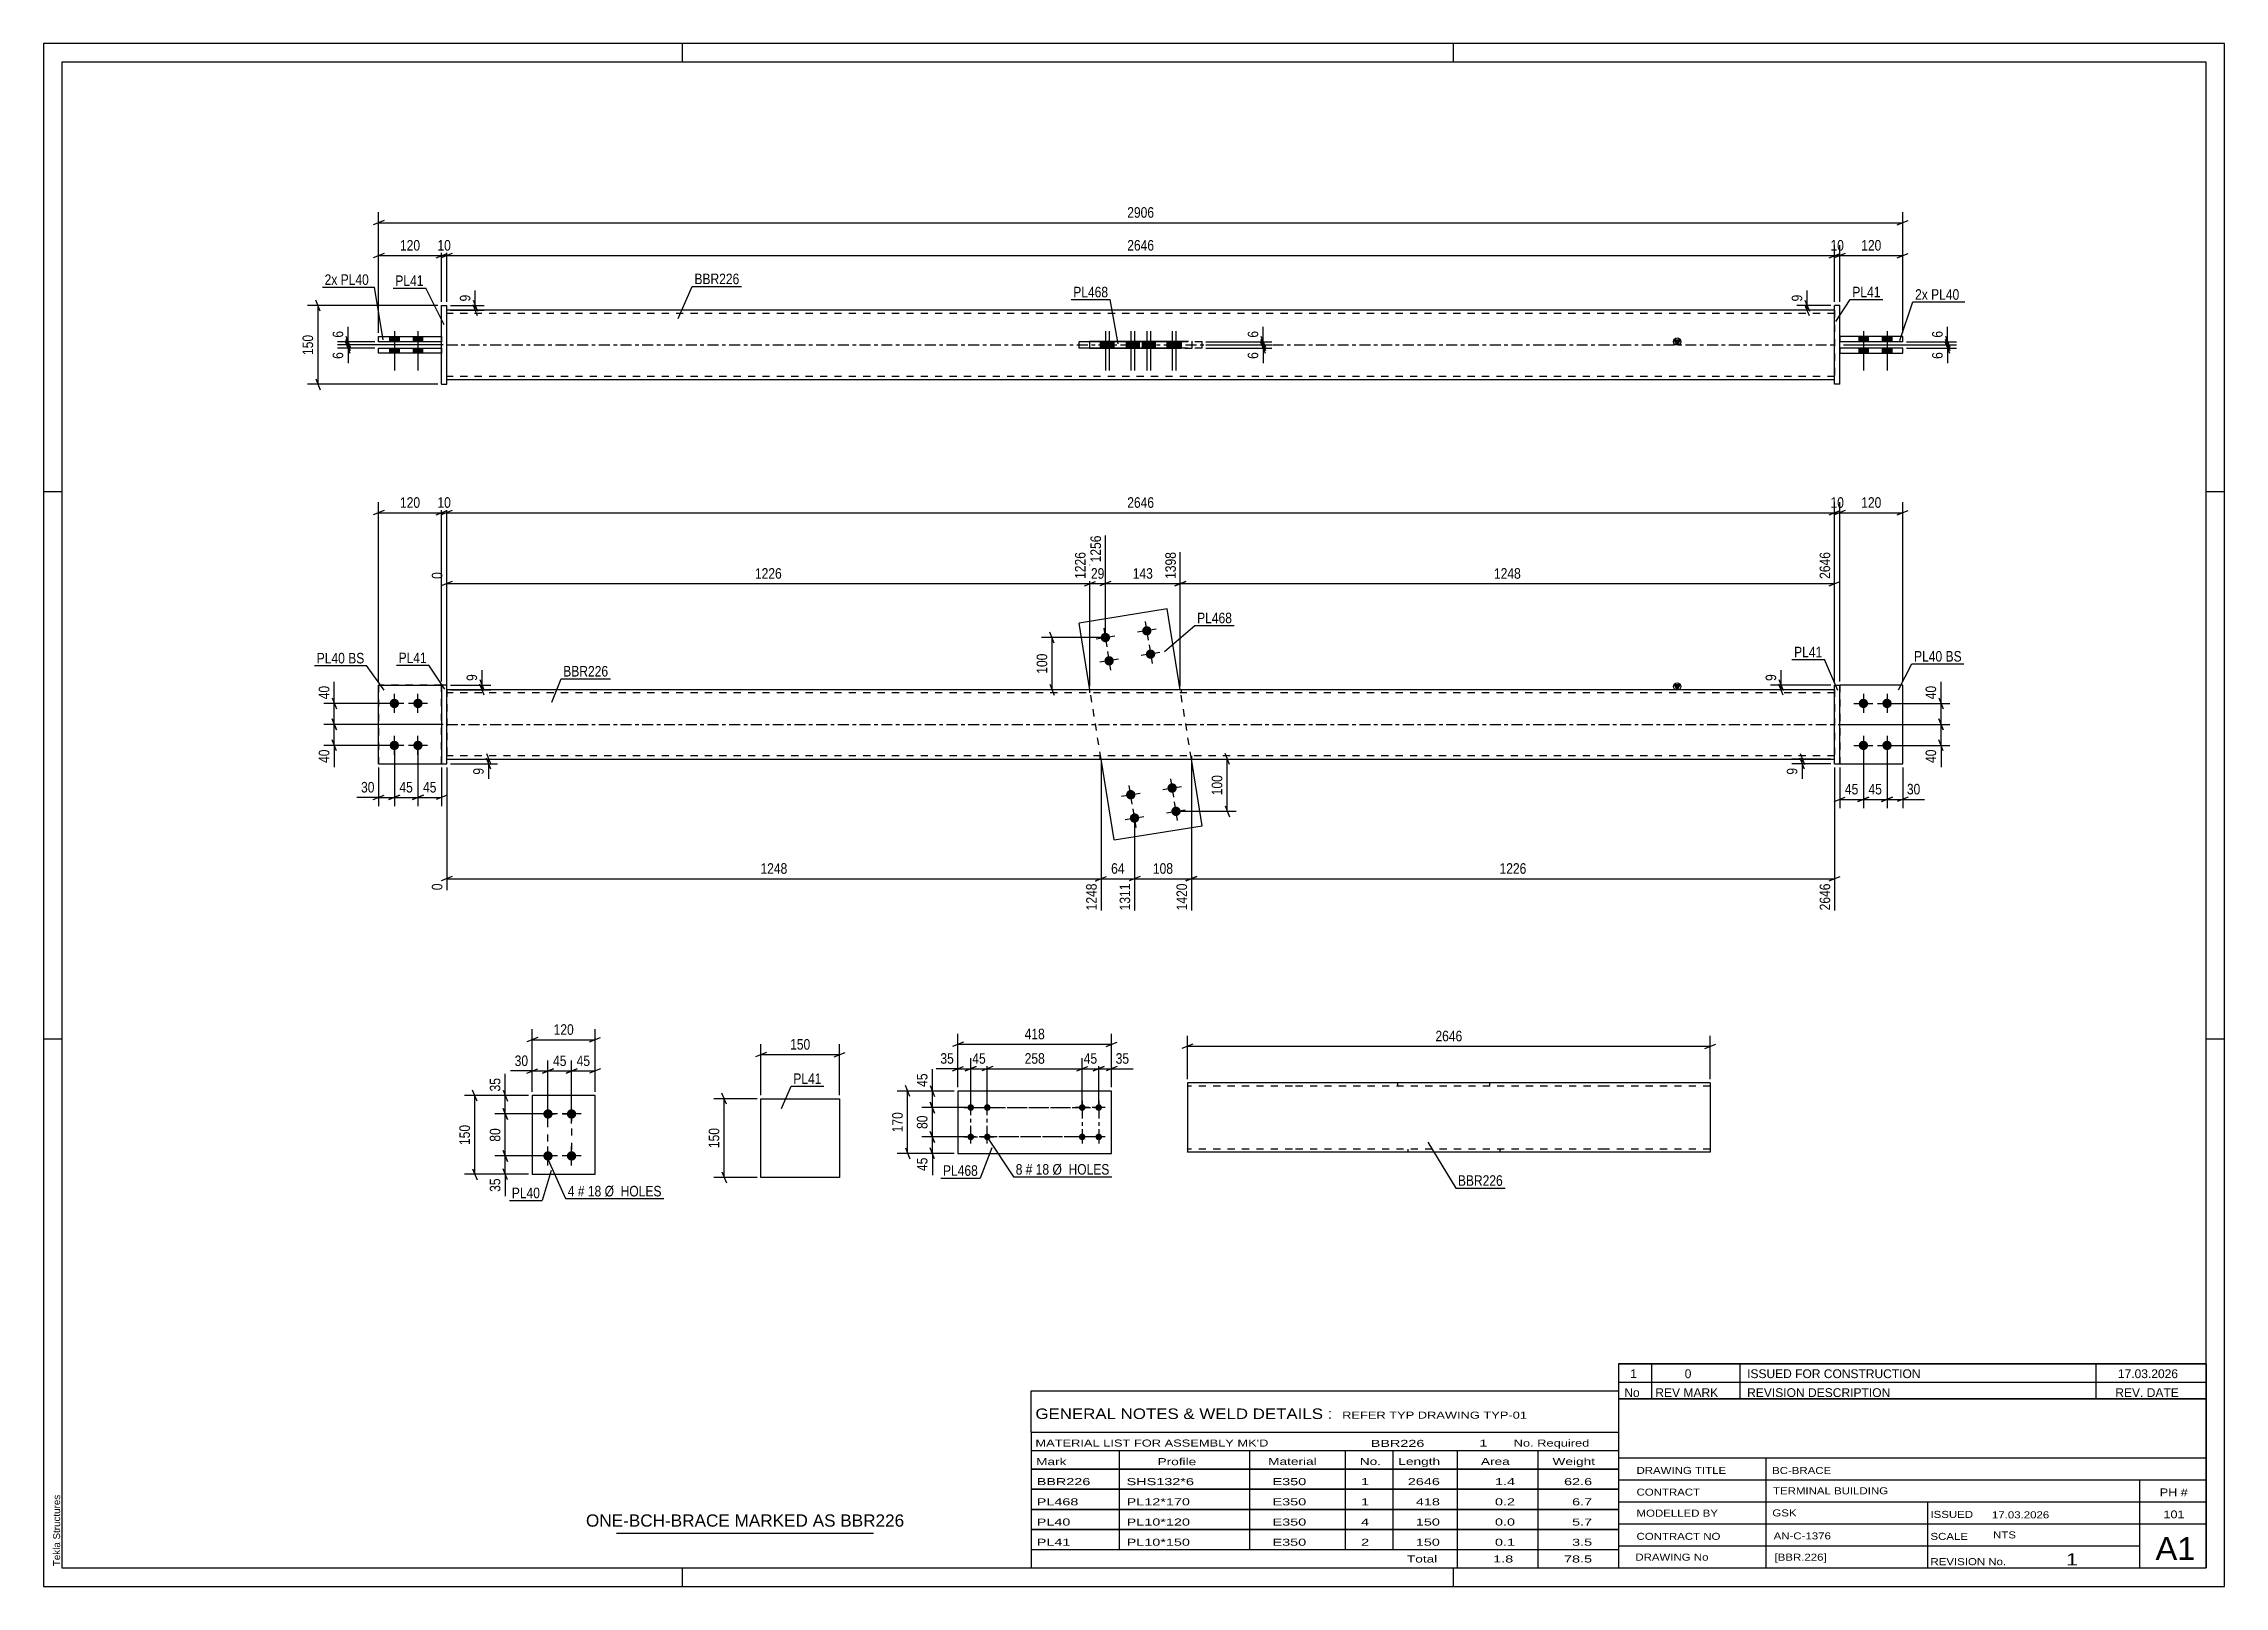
# Paper-space layout 'Layout1' of a CAD drawing. Header units: millimetres. Extents: x 0 to 594, y 0 to 420.
# The model-space entities are those that its viewports show. They can reach past a viewport. Long polylines and large blocks are cut down to what shows.
import ezdxf

# ---------------------------------------------------------------- set-up
doc = ezdxf.new("R2010")
doc.units = ezdxf.units.MM
doc.linetypes.add('DXK_LINE_DOT2', pattern=[3.9198, 1.9599, -1.9599])
doc.linetypes.add('DXK_LINE_DOT3', pattern=[5.9187, 2.979, -0.9799, 0.9799, -0.9799])
doc.layers.add('Viewport layer', color=7, linetype='Continuous', plot=False)
doc.styles.add('Arial', font='ARIAL.TTF', dxfattribs={"height": 0.2})
doc.styles.add('Arial Narrow', font='ARIALN.TTF', dxfattribs={"height": 0.2})

# ---------------------------------------------------------------- blocks, each defined once
blk = doc.blocks.new('Unknown-582683168-1128')
at = {"color": 5, "linetype": 'Continuous'}
for p, q in [((594, 420), (0, 420)), ((0, 420), (0, 0)), ((174, 415), (174, 420)), ((384, 415), (384, 420)), ((594, 0), (594, 420)), ((589, 415), (5, 415)), ((5, 415), (5, 5)), ((589, 5), (589, 415)), ((5, 298), (0, 298)), ((594, 298), (589, 298)), ((5, 149), (0, 149)), ((594, 149), (589, 149)), ((0, 0), (594, 0)), ((5, 5), (589, 5)), ((174, 0), (174, 5)), ((384, 0), (384, 5))]:
    blk.add_line(p, q, dxfattribs=at)
at = {"color": 174, "linetype": 'Continuous', "style": 'Arial'}
blk.add_text('Tekla Structures', height=1.9102, rotation=90, dxfattribs=at).set_placement((4.5, 5.5))
blk = doc.blocks.new('Part-582683168-3846 - 3845')
at = {"color": 2, "linetype": 'Continuous'}
for p, q in [((290.89, 134.86), (249.04, 134.86)), ((249.04, 134.86), (249.04, 117.86)), ((290.89, 117.86), (290.89, 134.86)), ((249.04, 117.86), (290.89, 117.86))]:
    blk.add_line(p, q, dxfattribs=at)
blk = doc.blocks.new('Bolt-582683168-3847 - 3845')
at = {"linetype": 'Continuous'}
for points in [[(282.89, 129.46, -1), (282.89, 131.26, -1)], [(287.39, 129.46, -1), (287.39, 131.26, -1)], [(282.89, 121.46, -1), (282.89, 123.26, -1)], [(287.39, 121.46, -1), (287.39, 123.26, -1)]]:
    blk.add_hatch(color=1, dxfattribs=at).paths.add_polyline_path(points)
at = {"color": 1, "linetype": 'Continuous'}
for p, q in [((282.89, 132.16), (282.89, 128.56)), ((287.39, 132.16), (287.39, 128.56)), ((284.69, 130.36), (281.09, 130.36)), ((289.19, 130.36), (285.59, 130.36)), ((284.69, 122.36), (281.09, 122.36)), ((282.89, 124.16), (282.89, 120.56)), ((289.19, 122.36), (285.59, 122.36)), ((287.39, 124.16), (287.39, 120.56))]:
    blk.add_line(p, q, dxfattribs=at)
blk = doc.blocks.new('Bolt-582683168-3848 - 3845')
at = {"linetype": 'Continuous'}
for points in [[(252.54, 131.26, -1), (252.54, 129.46, -1)], [(257.04, 131.26, -1), (257.04, 129.46, -1)], [(252.54, 123.26, -1), (252.54, 121.46, -1)], [(257.04, 123.26, -1), (257.04, 121.46, -1)]]:
    blk.add_hatch(color=1, dxfattribs=at).paths.add_polyline_path(points)
at = {"color": 1, "linetype": 'Continuous'}
for p, q in [((252.54, 128.56), (252.54, 132.16)), ((257.04, 128.56), (257.04, 132.16)), ((250.74, 130.36), (254.34, 130.36)), ((255.24, 130.36), (258.84, 130.36)), ((250.74, 122.36), (254.34, 122.36)), ((252.54, 120.56), (252.54, 124.16)), ((255.24, 122.36), (258.84, 122.36)), ((257.04, 120.56), (257.04, 124.16))]:
    blk.add_line(p, q, dxfattribs=at)
blk = doc.blocks.new('Part-582683168-1607 - 1591')
at = {"color": 2, "linetype": 'Continuous'}
for p, q in [((150.23, 133.61), (133.09, 133.61)), ((133.09, 133.61), (133.09, 112.18)), ((150.23, 112.18), (150.23, 133.61)), ((133.09, 112.18), (150.23, 112.18))]:
    blk.add_line(p, q, dxfattribs=at)
blk = doc.blocks.new('Bolt-582683168-1612 - 1591')
at = {"linetype": 'Continuous'}
for points in [[(137.38, 127.32, -1), (137.38, 129.89, -1)], [(143.8, 127.32, -1), (143.8, 129.89, -1)], [(137.38, 115.89, -1), (137.38, 118.46, -1)], [(143.8, 115.89, -1), (143.8, 118.46, -1)]]:
    blk.add_hatch(color=1, dxfattribs=at).paths.add_polyline_path(points)
at = {"color": 1, "linetype": 'Continuous'}
for p, q in [((137.38, 126.04), (137.38, 131.18)), ((143.8, 126.04), (143.8, 131.18)), ((139.95, 128.61), (134.8, 128.61)), ((146.38, 128.61), (141.23, 128.61)), ((137.38, 114.61), (137.38, 119.75)), ((143.8, 114.61), (143.8, 119.75)), ((139.95, 117.18), (134.8, 117.18)), ((146.38, 117.18), (141.23, 117.18))]:
    blk.add_line(p, q, dxfattribs=at)
blk = doc.blocks.new('Part-582683168-1962 - 1949')
at = {"color": 2, "linetype": 'Continuous'}
for p, q in [((91.24, 223.95), (91.24, 245.38)), ((91.24, 245.38), (108.38, 245.38)), ((91.24, 223.95), (108.38, 223.95))]:
    blk.add_line(p, q, dxfattribs=at)
at = {"color": 7, "linetype": 'DXK_LINE_DOT2'}
blk.add_line((108.38, 223.95), (108.38, 245.38), dxfattribs=at)
blk = doc.blocks.new('Bolt-582683168-1978 - 1949')
at = {"linetype": 'Continuous'}
for points in [[(495.68, 241.66, -1), (495.68, 239.09, -1)], [(502.11, 241.66, -1), (502.11, 239.09, -1)], [(495.68, 230.23, -1), (495.68, 227.66, -1)], [(502.11, 230.23, -1), (502.11, 227.66, -1)]]:
    blk.add_hatch(color=1, dxfattribs=at).paths.add_polyline_path(points)
at = {"color": 1, "linetype": 'Continuous'}
for p, q in [((493.11, 240.38), (498.25, 240.38)), ((495.68, 242.95), (495.68, 237.8)), ((499.54, 240.38), (504.68, 240.38)), ((502.11, 242.95), (502.11, 237.8)), ((493.11, 228.95), (498.25, 228.95)), ((495.68, 231.52), (495.68, 226.38)), ((499.54, 228.95), (504.68, 228.95)), ((502.11, 231.52), (502.11, 226.38))]:
    blk.add_line(p, q, dxfattribs=at)
blk = doc.blocks.new('Part-582683168-1967 - 1949')
at = {"color": 7, "linetype": 'DXK_LINE_DOT2'}
for p, q in [((108.38, 245.38), (91.24, 245.38)), ((91.24, 245.38), (91.24, 223.95)), ((108.38, 223.95), (108.38, 245.38)), ((91.24, 223.95), (108.38, 223.95))]:
    blk.add_line(p, q, dxfattribs=at)
blk = doc.blocks.new('Part-582683168-1972 - 1949')
at = {"color": 2, "linetype": 'Continuous'}
for p, q in [((109.81, 245.38), (108.38, 245.38)), ((108.38, 245.38), (108.38, 223.95)), ((109.81, 223.95), (109.81, 245.38)), ((108.38, 223.95), (109.81, 223.95))]:
    blk.add_line(p, q, dxfattribs=at)
blk = doc.blocks.new('Part-582683168-1956 - 1949')
at = {"color": 7, "linetype": 'DXK_LINE_DOT2'}
for p, q in [((506.39, 245.38), (489.25, 245.38)), ((489.25, 245.38), (489.25, 223.95)), ((506.39, 223.95), (506.39, 245.38)), ((489.25, 223.95), (506.39, 223.95))]:
    blk.add_line(p, q, dxfattribs=at)
blk = doc.blocks.new('Part-582683168-1957 - 1949')
at = {"color": 2, "linetype": 'Continuous'}
for p, q in [((487.82, 223.95), (487.82, 245.38)), ((487.82, 245.38), (489.25, 245.38)), ((489.25, 223.95), (489.25, 245.38)), ((487.82, 223.95), (489.25, 223.95))]:
    blk.add_line(p, q, dxfattribs=at)
blk = doc.blocks.new('Part-582683168-1977 - 1949')
at = {"color": 2, "linetype": 'Continuous'}
for p, q in [((306.03, 266.11), (282.06, 262.23)), ((284.99, 244.09), (282.06, 262.23)), ((309.59, 244.09), (306.03, 266.11)), ((291.6, 203.22), (288.04, 225.23)), ((315.57, 207.09), (312.64, 225.23)), ((291.6, 203.22), (315.57, 207.09))]:
    blk.add_line(p, q, dxfattribs=at)
at = {"color": 7, "linetype": 'DXK_LINE_DOT2'}
for p, q in [((288.04, 225.23), (284.99, 244.09)), ((312.64, 225.23), (309.59, 244.09))]:
    blk.add_line(p, q, dxfattribs=at)
blk = doc.blocks.new('Bolt-582683168-1979 - 1949')
at = {"linetype": 'Continuous'}
for points in [[(95.53, 239.09, -1), (95.53, 241.66, -1)], [(101.96, 239.09, -1), (101.96, 241.66, -1)], [(95.53, 227.66, -1), (95.53, 230.23, -1)], [(101.96, 227.66, -1), (101.96, 230.23, -1)]]:
    blk.add_hatch(color=1, dxfattribs=at).paths.add_polyline_path(points)
at = {"color": 1, "linetype": 'Continuous'}
for p, q in [((98.1, 240.38), (92.96, 240.38)), ((95.53, 237.8), (95.53, 242.95)), ((104.53, 240.38), (99.38, 240.38)), ((101.96, 237.8), (101.96, 242.95)), ((98.1, 228.95), (92.96, 228.95)), ((95.53, 226.38), (95.53, 231.52)), ((104.53, 228.95), (99.38, 228.95)), ((101.96, 226.38), (101.96, 231.52))]:
    blk.add_line(p, q, dxfattribs=at)
blk = doc.blocks.new('Bolt-582683168-1980 - 1949')
at = {"linetype": 'Continuous'}
for points in [[(301.75, 260.35, -1), (299.22, 259.94, -1)], [(290.47, 258.53, -1), (287.93, 258.12, -1)], [(291.5, 252.18, -1), (288.96, 251.77, -1)], [(302.78, 254, -1), (300.24, 253.59, -1)]]:
    blk.add_hatch(color=1, dxfattribs=at).paths.add_polyline_path(points)
at = {"color": 1, "linetype": 'Continuous'}
for p, q in [((300.08, 262.68), (300.9, 257.61)), ((291.74, 258.73), (286.66, 257.91)), ((288.79, 260.86), (289.61, 255.78)), ((303.02, 260.56), (297.95, 259.74)), ((301.1, 256.34), (301.92, 251.26)), ((292.77, 252.39), (287.69, 251.57)), ((289.82, 254.51), (290.64, 249.44)), ((304.05, 254.21), (298.97, 253.39))]:
    blk.add_line(p, q, dxfattribs=at)
blk = doc.blocks.new('Bolt-582683168-1981 - 1949')
at = {"linetype": 'Continuous'}
for points in [[(294.85, 215.32, -1), (297.39, 215.73, -1)], [(306.13, 217.14, -1), (308.67, 217.55, -1)], [(295.88, 208.97, -1), (298.42, 209.38, -1)], [(307.16, 210.8, -1), (309.7, 211.21, -1)]]:
    blk.add_hatch(color=1, dxfattribs=at).paths.add_polyline_path(points)
at = {"color": 1, "linetype": 'Continuous'}
for p, q in [((307.81, 214.81), (306.99, 219.89)), ((293.58, 215.11), (298.66, 215.93)), ((296.53, 212.99), (295.71, 218.06)), ((304.86, 216.94), (309.94, 217.76)), ((294.61, 208.77), (299.69, 209.59)), ((297.56, 206.64), (296.74, 211.72)), ((305.89, 210.59), (310.97, 211.41)), ((308.84, 208.46), (308.02, 213.54))]:
    blk.add_line(p, q, dxfattribs=at)
blk = doc.blocks.new('Part-582683168-1992 - 1949')
at = {"color": 2, "linetype": 'Continuous'}
for p, q in [((506.39, 245.38), (489.25, 245.38)), ((506.39, 223.95), (506.39, 245.38)), ((489.25, 223.95), (506.39, 223.95))]:
    blk.add_line(p, q, dxfattribs=at)
at = {"color": 7, "linetype": 'DXK_LINE_DOT2'}
blk.add_line((489.25, 245.38), (489.25, 223.95), dxfattribs=at)
blk = doc.blocks.new('Part-582683168-1997 - 1949')
at = {"linetype": 'Continuous'}
blk.add_hatch(color=2, dxfattribs=at).paths.add_polyline_path([(444.96, 244.09), (444.16, 245.49), (445.76, 245.49)])
at = {"color": 2, "linetype": 'Continuous'}
for p, q in [((487.82, 244.09), (109.81, 244.09)), ((444.96, 244.09), (444.16, 245.49)), ((444.16, 245.49), (445.76, 245.49)), ((445.76, 245.49), (444.96, 244.09)), ((109.81, 225.23), (487.82, 225.23))]:
    blk.add_line(p, q, dxfattribs=at)
at = {"color": 7, "linetype": 'DXK_LINE_DOT2'}
for p, q in [((109.81, 244.09), (109.81, 225.23)), ((284.85, 244.09), (284.85, 243.23)), ((309.87, 244.09), (309.87, 243.23)), ((487.82, 244.09), (487.82, 225.23)), ((487.82, 243.23), (109.81, 243.23)), ((487.82, 226.09), (109.81, 226.09)), ((287.76, 225.23), (287.76, 226.09)), ((312.78, 225.23), (312.78, 226.09))]:
    blk.add_line(p, q, dxfattribs=at)
at = {"color": 7, "linetype": 'DXK_LINE_DOT3'}
blk.add_line((109.81, 234.66), (487.82, 234.66), dxfattribs=at)
at = {"color": 2, "linetype": 'Continuous'}
blk.add_circle((444.96, 244.99), 1, dxfattribs=at)
blk = doc.blocks.new('Part-582683168-2447 - 2424')
at = {"color": 2, "linetype": 'Continuous'}
for p, q in [((91.24, 338.83), (91.24, 340.26)), ((91.24, 340.26), (108.38, 340.26)), ((108.38, 338.83), (91.24, 338.83)), ((108.38, 340.26), (108.38, 338.83))]:
    blk.add_line(p, q, dxfattribs=at)
blk = doc.blocks.new('Bolt-582683168-2431 - 2424')
at = {"linetype": 'Continuous'}
for points in [[(496.96, 340.26), (494.39, 340.26), (494.39, 338.83), (496.96, 338.83)], [(496.96, 340.26), (494.39, 340.26), (494.39, 338.83), (496.96, 338.83)], [(503.39, 340.26), (500.82, 340.26), (500.82, 338.83), (503.39, 338.83)], [(503.39, 340.26), (500.82, 340.26), (500.82, 338.83), (503.39, 338.83)], [(496.96, 337.12), (494.39, 337.12), (494.39, 335.69), (496.96, 335.69)], [(496.96, 337.12), (494.39, 337.12), (494.39, 335.69), (496.96, 335.69)], [(503.39, 337.12), (500.82, 337.12), (500.82, 335.69), (503.39, 335.69)], [(503.39, 337.12), (500.82, 337.12), (500.82, 335.69), (503.39, 335.69)]]:
    blk.add_hatch(color=1, dxfattribs=at).paths.add_polyline_path(points)
at = {"color": 1, "linetype": 'Continuous'}
for p, q in [((494.39, 340.26), (494.39, 338.83)), ((494.39, 340.26), (494.39, 338.83)), ((495.68, 341.69), (495.68, 330.98)), ((495.68, 341.69), (495.68, 330.98)), ((496.96, 340.26), (496.96, 338.83)), ((496.96, 340.26), (496.96, 338.83)), ((500.82, 340.26), (500.82, 338.83)), ((500.82, 340.26), (500.82, 338.83)), ((502.11, 341.69), (502.11, 330.98)), ((502.11, 341.69), (502.11, 330.98)), ((503.39, 340.26), (503.39, 338.83)), ((503.39, 340.26), (503.39, 338.83)), ((494.39, 337.12), (494.39, 335.69)), ((494.39, 337.12), (494.39, 335.69)), ((496.96, 337.12), (496.96, 335.69)), ((496.96, 337.12), (496.96, 335.69)), ((500.82, 337.12), (500.82, 335.69)), ((500.82, 337.12), (500.82, 335.69)), ((503.39, 337.12), (503.39, 335.69)), ((503.39, 337.12), (503.39, 335.69))]:
    blk.add_line(p, q, dxfattribs=at)
blk = doc.blocks.new('Bolt-582683168-2432 - 2424')
at = {"linetype": 'Continuous'}
for points in [[(94.24, 338.83), (96.81, 338.83), (96.81, 340.26), (94.24, 340.26)], [(94.24, 338.83), (96.81, 338.83), (96.81, 340.26), (94.24, 340.26)], [(100.67, 338.83), (103.24, 338.83), (103.24, 340.26), (100.67, 340.26)], [(100.67, 338.83), (103.24, 338.83), (103.24, 340.26), (100.67, 340.26)], [(94.24, 335.69), (96.81, 335.69), (96.81, 337.12), (94.24, 337.12)], [(94.24, 335.69), (96.81, 335.69), (96.81, 337.12), (94.24, 337.12)], [(100.67, 335.69), (103.24, 335.69), (103.24, 337.12), (100.67, 337.12)], [(100.67, 335.69), (103.24, 335.69), (103.24, 337.12), (100.67, 337.12)]]:
    blk.add_hatch(color=1, dxfattribs=at).paths.add_polyline_path(points)
at = {"color": 1, "linetype": 'Continuous'}
for p, q in [((94.24, 340.26), (94.24, 338.83)), ((94.24, 340.26), (94.24, 338.83)), ((95.53, 341.69), (95.53, 330.98)), ((95.53, 341.69), (95.53, 330.98)), ((96.81, 340.26), (96.81, 338.83)), ((96.81, 340.26), (96.81, 338.83)), ((100.67, 340.26), (100.67, 338.83)), ((100.67, 340.26), (100.67, 338.83)), ((101.96, 341.69), (101.96, 330.98)), ((101.96, 341.69), (101.96, 330.98)), ((103.24, 340.26), (103.24, 338.83)), ((103.24, 340.26), (103.24, 338.83)), ((94.24, 337.12), (94.24, 335.69)), ((94.24, 337.12), (94.24, 335.69)), ((96.81, 337.12), (96.81, 335.69)), ((96.81, 337.12), (96.81, 335.69)), ((100.67, 337.12), (100.67, 335.69)), ((100.67, 337.12), (100.67, 335.69)), ((103.24, 337.12), (103.24, 335.69)), ((103.24, 337.12), (103.24, 335.69))]:
    blk.add_line(p, q, dxfattribs=at)
blk = doc.blocks.new('Part-582683168-2437 - 2424')
at = {"color": 2, "linetype": 'Continuous'}
for p, q in [((282.06, 337.12), (282.06, 338.83)), ((309.87, 338.83), (282.06, 338.83)), ((306.03, 337.12), (306.03, 338.83)), ((309.87, 337.12), (282.06, 337.12))]:
    blk.add_line(p, q, dxfattribs=at)
at = {"color": 7, "linetype": 'DXK_LINE_DOT2'}
for p, q in [((291.6, 337.12), (291.6, 338.83)), ((315.57, 338.83), (309.87, 338.83)), ((315.57, 337.12), (315.57, 338.83)), ((315.57, 337.12), (309.87, 337.12))]:
    blk.add_line(p, q, dxfattribs=at)
blk = doc.blocks.new('Part-582683168-2442 - 2424')
at = {"color": 2, "linetype": 'Continuous'}
for p, q in [((108.38, 327.26), (108.38, 348.69)), ((108.38, 348.69), (109.81, 348.69)), ((109.81, 327.26), (109.81, 348.69)), ((108.38, 327.26), (109.81, 327.26))]:
    blk.add_line(p, q, dxfattribs=at)
blk = doc.blocks.new('Part-582683168-2452 - 2424')
at = {"color": 2, "linetype": 'Continuous'}
for p, q in [((489.25, 340.26), (489.25, 338.83)), ((506.39, 340.26), (489.25, 340.26)), ((506.39, 338.83), (489.25, 338.83)), ((506.39, 338.83), (506.39, 340.26))]:
    blk.add_line(p, q, dxfattribs=at)
blk = doc.blocks.new('Part-582683168-2457 - 2424')
at = {"color": 2, "linetype": 'Continuous'}
for p, q in [((506.39, 337.12), (489.25, 337.12)), ((489.25, 337.12), (489.25, 335.69)), ((489.25, 335.69), (506.39, 335.69)), ((506.39, 335.69), (506.39, 337.12))]:
    blk.add_line(p, q, dxfattribs=at)
blk = doc.blocks.new('Part-582683168-2462 - 2424')
at = {"linetype": 'Continuous'}
blk.add_hatch(color=2, dxfattribs=at).paths.add_polyline_path([(444.96, 337.98), (444.16, 339.38), (445.76, 339.38)])
at = {"color": 2, "linetype": 'Continuous'}
for p, q in [((487.82, 347.4), (109.81, 347.4)), ((284.85, 338.98), (284.85, 338.83)), ((284.85, 338.98), (309.87, 338.98)), ((287.76, 338.83), (287.76, 338.98)), ((309.87, 338.98), (309.87, 336.98)), ((444.96, 337.98), (444.16, 339.38)), ((444.16, 339.38), (445.76, 339.38)), ((445.76, 339.38), (444.96, 337.98)), ((284.85, 336.98), (284.85, 337.12)), ((309.87, 336.98), (284.85, 336.98)), ((287.76, 336.98), (287.76, 337.12)), ((109.81, 328.55), (487.82, 328.55))]:
    blk.add_line(p, q, dxfattribs=at)
at = {"color": 7, "linetype": 'DXK_LINE_DOT2'}
for p, q in [((109.81, 328.55), (109.81, 347.4)), ((487.82, 346.55), (109.81, 346.55)), ((487.82, 347.4), (487.82, 328.55)), ((284.85, 338.83), (284.85, 336.98)), ((287.76, 338.98), (287.76, 337.12)), ((309.87, 338.98), (312.78, 338.98)), ((312.78, 338.98), (312.78, 336.98)), ((312.78, 336.98), (309.87, 336.98)), ((487.82, 329.4), (109.81, 329.4))]:
    blk.add_line(p, q, dxfattribs=at)
at = {"color": 7, "linetype": 'DXK_LINE_DOT3'}
blk.add_line((109.81, 337.98), (487.82, 337.98), dxfattribs=at)
at = {"color": 2, "linetype": 'Continuous'}
blk.add_circle((444.96, 338.88), 1, dxfattribs=at)
blk = doc.blocks.new('Bolt-582683168-2468 - 2424')
at = {"linetype": 'Continuous'}
for points in [[(290.49, 338.83), (287.92, 338.83), (287.92, 337.12), (290.49, 337.12)], [(291.51, 338.83), (288.94, 338.83), (288.94, 337.12), (291.51, 337.12)], [(301.77, 338.83), (299.2, 338.83), (299.2, 337.12), (301.77, 337.12)], [(302.8, 338.83), (300.23, 338.83), (300.23, 337.12), (302.8, 337.12)]]:
    blk.add_hatch(color=1, dxfattribs=at).paths.add_polyline_path(points)
at = {"color": 1, "linetype": 'Continuous'}
for p, q in [((287.92, 338.83), (287.92, 337.12)), ((288.94, 338.83), (288.94, 337.12)), ((289.2, 341.69), (289.2, 330.98)), ((290.23, 341.69), (290.23, 330.98)), ((290.49, 338.83), (290.49, 337.12)), ((291.51, 338.83), (291.51, 337.12)), ((299.2, 338.83), (299.2, 337.12)), ((300.23, 338.83), (300.23, 337.12)), ((300.49, 341.69), (300.49, 330.98)), ((301.51, 341.69), (301.51, 330.98)), ((301.77, 338.83), (301.77, 337.12)), ((302.8, 338.83), (302.8, 337.12))]:
    blk.add_line(p, q, dxfattribs=at)
blk = doc.blocks.new('Bolt-582683168-2469 - 2424')
at = {"linetype": 'Continuous'}
for points in [[(294.84, 337.12), (297.41, 337.12), (297.41, 338.83), (294.84, 338.83)], [(295.86, 337.12), (298.43, 337.12), (298.43, 338.83), (295.86, 338.83)], [(306.12, 337.12), (308.69, 337.12), (308.69, 338.83), (306.12, 338.83)], [(307.14, 337.12), (309.71, 337.12), (309.71, 338.83), (307.14, 338.83)]]:
    blk.add_hatch(color=1, dxfattribs=at).paths.add_polyline_path(points)
at = {"color": 1, "linetype": 'Continuous'}
for p, q in [((294.84, 338.83), (294.84, 337.12)), ((295.86, 338.83), (295.86, 337.12)), ((296.12, 341.69), (296.12, 330.98)), ((297.15, 341.69), (297.15, 330.98)), ((297.41, 338.83), (297.41, 337.12)), ((298.43, 338.83), (298.43, 337.12)), ((306.12, 338.83), (306.12, 337.12)), ((307.14, 338.83), (307.14, 337.12)), ((307.4, 341.69), (307.4, 330.98)), ((308.43, 341.69), (308.43, 330.98)), ((308.69, 338.83), (308.69, 337.12)), ((309.71, 338.83), (309.71, 337.12))]:
    blk.add_line(p, q, dxfattribs=at)
blk = doc.blocks.new('Part-582683168-2475 - 2424')
at = {"color": 2, "linetype": 'Continuous'}
for p, q in [((487.82, 327.26), (487.82, 348.69)), ((489.25, 348.69), (487.82, 348.69)), ((489.25, 327.26), (489.25, 348.69)), ((489.25, 327.26), (487.82, 327.26))]:
    blk.add_line(p, q, dxfattribs=at)
blk = doc.blocks.new('Part-582683168-2480 - 2424')
at = {"color": 2, "linetype": 'Continuous'}
for p, q in [((91.24, 337.12), (108.38, 337.12)), ((91.24, 335.69), (91.24, 337.12)), ((108.38, 335.69), (91.24, 335.69)), ((108.38, 337.12), (108.38, 335.69))]:
    blk.add_line(p, q, dxfattribs=at)
blk = doc.blocks.new('Part-582683168-1567 - 1551')
at = {"color": 2, "linetype": 'Continuous'}
for p, q in [((195.37, 132.77), (216.8, 132.77)), ((195.37, 111.34), (195.37, 132.77)), ((216.8, 132.77), (216.8, 111.34)), ((216.8, 111.34), (195.37, 111.34))]:
    blk.add_line(p, q, dxfattribs=at)
blk = doc.blocks.new('Part-582683168-1532 - 1515')
at = {"color": 2, "linetype": 'Continuous'}
for p, q in [((311.56, 137.04), (311.56, 118.31)), ((340.13, 137.04), (311.56, 137.04)), ((425.31, 137.04), (340.23, 137.04)), ((453.98, 137.04), (425.41, 137.04)), ((453.98, 137.04), (453.98, 118.18)), ((311.56, 118.18), (311.56, 118.31)), ((340.13, 118.18), (311.56, 118.18)), ((425.31, 118.18), (340.23, 118.18)), ((453.98, 118.18), (425.41, 118.18))]:
    blk.add_line(p, q, dxfattribs=at)
at = {"color": 7, "linetype": 'DXK_LINE_DOT2'}
for p, q in [((368.8, 137.04), (368.8, 136.18)), ((393.83, 137.04), (393.83, 136.18)), ((340.13, 136.18), (311.56, 136.18)), ((425.31, 136.18), (340.23, 136.18)), ((453.98, 136.18), (425.41, 136.18)), ((311.56, 119.04), (311.56, 119.1)), ((340.13, 119.04), (311.56, 119.04)), ((425.31, 119.04), (340.23, 119.04)), ((371.71, 118.18), (371.71, 119.04)), ((396.74, 118.18), (396.74, 119.04)), ((453.98, 119.04), (425.41, 119.04)), ((453.98, 119.04), (453.98, 119.1))]:
    blk.add_line(p, q, dxfattribs=at)
blk = doc.blocks.new('Rectangle-582683168-4088 - 3845')
at = {"color": 1, "linetype": 'DXK_LINE_DOT3'}
blk.add_lwpolyline([(252.54, 130.36), (287.39, 130.36), (287.39, 122.36), (252.54, 122.36), (252.54, 130.36)], close=True, dxfattribs=at)
blk = doc.blocks.new('Rectangle-582683168-1727 - 1591')
at = {"color": 1, "linetype": 'DXK_LINE_DOT2'}
blk.add_lwpolyline([(137.38, 128.61), (143.8, 128.61), (143.8, 117.18), (137.38, 117.18), (137.38, 128.61)], close=True, dxfattribs=at)
blk = doc.blocks.new('Rectangle-582683168-4098 - 3845')
at = {"color": 1, "linetype": 'DXK_LINE_DOT3'}
blk.add_lwpolyline([(257.04, 130.36), (282.89, 130.36), (282.89, 122.36), (257.04, 122.36), (257.04, 130.36)], close=True, dxfattribs=at)
blk = doc.blocks.new('StraightDimension-582683168-3997 - 3845')
at = {"color": 7, "linetype": 'Continuous'}
for p, q in [((248.04, 134.86), (239.23, 134.86)), ((241.48, 136.36), (242.68, 133.36)), ((242.68, 128.86), (241.48, 131.86)), ((242.08, 130.36), (242.08, 134.86)), ((251.54, 130.36), (239.23, 130.36))]:
    blk.add_line(p, q, dxfattribs=at)
at = {"color": 0}
blk.add_wipeout([(241.33, 140.24), (237.13, 140.24), (237.13, 135.38), (241.33, 135.38)], dxfattribs=at)
at = {"color": 7, "linetype": 'Continuous'}
blk.add_line((242.08, 134.86), (242.08, 140.76), dxfattribs=at)
blk.add_line((242.08, 134.86), (242.08, 140.76), dxfattribs=at)
at = {"color": 3, "style": 'Arial Narrow'}
blk.add_text('45', height=2.863, rotation=90.00021, dxfattribs=at).set_placement((240.73, 135.98))
blk = doc.blocks.new('StraightDimension-582683168-3998 - 3845')
at = {"color": 7, "linetype": 'Continuous'}
for p, q in [((241.48, 131.86), (242.68, 128.86)), ((251.54, 130.36), (239.23, 130.36)), ((242.08, 122.36), (242.08, 130.36)), ((251.54, 122.36), (239.23, 122.36)), ((242.68, 120.86), (241.48, 123.86))]:
    blk.add_line(p, q, dxfattribs=at)
at = {"color": 0}
blk.add_wipeout([(241.33, 128.78), (237.13, 128.78), (237.13, 123.93), (241.33, 123.93)], dxfattribs=at)
at = {"color": 3, "style": 'Arial Narrow'}
blk.add_text('80', height=2.863, rotation=90.00021, dxfattribs=at).set_placement((240.73, 124.53))
blk = doc.blocks.new('StraightDimension-582683168-3999 - 3845')
at = {"color": 7, "linetype": 'Continuous'}
for p, q in [((251.54, 122.36), (239.23, 122.36)), ((241.48, 123.86), (242.68, 120.86)), ((242.68, 116.36), (241.48, 119.36)), ((242.08, 117.86), (242.08, 122.36)), ((248.04, 117.86), (239.23, 117.86))]:
    blk.add_line(p, q, dxfattribs=at)
at = {"color": 0}
blk.add_wipeout([(241.33, 117.33), (237.13, 117.33), (237.13, 112.47), (241.33, 112.47)], dxfattribs=at)
at = {"color": 7, "linetype": 'Continuous'}
blk.add_line((242.08, 117.86), (242.08, 111.95), dxfattribs=at)
blk.add_line((242.08, 117.86), (242.08, 111.95), dxfattribs=at)
at = {"color": 3, "style": 'Arial Narrow'}
blk.add_text('45', height=2.863, rotation=90.00021, dxfattribs=at).set_placement((240.73, 113.07))
blk = doc.blocks.new('StraightDimension-582683168-4020 - 3845')
at = {"color": 7, "linetype": 'Continuous'}
for p, q in [((248.04, 134.86), (232.5, 134.86)), ((235.95, 133.36), (234.75, 136.36)), ((235.35, 117.86), (235.35, 134.86)), ((234.75, 119.36), (235.95, 116.36)), ((248.04, 117.86), (232.5, 117.86))]:
    blk.add_line(p, q, dxfattribs=at)
at = {"color": 0}
blk.add_wipeout([(234.6, 129.7), (230.4, 129.7), (230.4, 123.01), (234.6, 123.01)], dxfattribs=at)
at = {"color": 3, "style": 'Arial Narrow'}
blk.add_text('170', height=2.863, rotation=90.00021, dxfattribs=at).set_placement((234, 123.61))
blk = doc.blocks.new('StraightDimension-582683168-4027 - 3845')
at = {"color": 7, "linetype": 'Continuous'}
for p, q in [((287.39, 131.36), (287.39, 143.79)), ((290.89, 135.86), (290.89, 143.79)), ((285.89, 140.34), (288.89, 141.54)), ((287.39, 140.94), (290.89, 140.94)), ((292.39, 141.54), (289.39, 140.34))]:
    blk.add_line(p, q, dxfattribs=at)
at = {"color": 0}
blk.add_wipeout([(296.27, 141.69), (296.27, 145.89), (291.41, 145.89), (291.41, 141.69)], dxfattribs=at)
at = {"color": 7, "linetype": 'Continuous'}
blk.add_line((290.89, 140.94), (296.8, 140.94), dxfattribs=at)
blk.add_line((290.89, 140.94), (296.8, 140.94), dxfattribs=at)
at = {"color": 3, "style": 'Arial Narrow'}
blk.add_text('35', height=2.863, dxfattribs=at).set_placement((292.01, 142.29))
blk = doc.blocks.new('StraightDimension-582683168-4028 - 3845')
at = {"color": 7, "linetype": 'Continuous'}
for p, q in [((282.89, 131.36), (282.89, 143.79)), ((287.39, 131.36), (287.39, 143.79)), ((281.39, 140.34), (284.39, 141.54)), ((282.89, 140.94), (287.39, 140.94)), ((288.89, 141.54), (285.89, 140.34))]:
    blk.add_line(p, q, dxfattribs=at)
at = {"color": 0}
blk.add_wipeout([(287.57, 141.69), (287.57, 145.89), (282.71, 145.89), (282.71, 141.69)], dxfattribs=at)
at = {"color": 3, "style": 'Arial Narrow'}
blk.add_text('45', height=2.863, dxfattribs=at).set_placement((283.31, 142.29))
blk = doc.blocks.new('StraightDimension-582683168-4029 - 3845')
at = {"color": 7, "linetype": 'Continuous'}
for p, q in [((257.04, 131.36), (257.04, 143.79)), ((282.89, 131.36), (282.89, 143.79)), ((258.54, 141.54), (255.54, 140.34)), ((257.04, 140.94), (282.89, 140.94)), ((281.39, 140.34), (284.39, 141.54))]:
    blk.add_line(p, q, dxfattribs=at)
at = {"color": 0}
blk.add_wipeout([(273.31, 141.69), (273.31, 145.89), (266.62, 145.89), (266.62, 141.69)], dxfattribs=at)
at = {"color": 3, "style": 'Arial Narrow'}
blk.add_text('258', height=2.863, dxfattribs=at).set_placement((267.22, 142.29))
blk = doc.blocks.new('StraightDimension-582683168-4030 - 3845')
at = {"color": 7, "linetype": 'Continuous'}
for p, q in [((252.54, 131.36), (252.54, 143.79)), ((257.04, 131.36), (257.04, 143.79)), ((251.04, 140.34), (254.04, 141.54)), ((252.54, 140.94), (257.04, 140.94)), ((258.54, 141.54), (255.54, 140.34))]:
    blk.add_line(p, q, dxfattribs=at)
at = {"color": 0}
blk.add_wipeout([(257.22, 141.69), (257.22, 145.89), (252.36, 145.89), (252.36, 141.69)], dxfattribs=at)
at = {"color": 3, "style": 'Arial Narrow'}
blk.add_text('45', height=2.863, dxfattribs=at).set_placement((252.96, 142.29))
blk = doc.blocks.new('StraightDimension-582683168-4031 - 3845')
at = {"color": 7, "linetype": 'Continuous'}
for p, q in [((249.04, 135.86), (249.04, 143.79)), ((252.54, 131.36), (252.54, 143.79)), ((247.54, 140.34), (250.54, 141.54)), ((249.04, 140.94), (252.54, 140.94)), ((254.04, 141.54), (251.04, 140.34))]:
    blk.add_line(p, q, dxfattribs=at)
at = {"color": 0}
blk.add_wipeout([(248.52, 141.69), (248.52, 145.89), (243.66, 145.89), (243.66, 141.69)], dxfattribs=at)
at = {"color": 7, "linetype": 'Continuous'}
blk.add_line((249.04, 140.94), (243.13, 140.94), dxfattribs=at)
blk.add_line((249.04, 140.94), (243.13, 140.94), dxfattribs=at)
at = {"color": 3, "style": 'Arial Narrow'}
blk.add_text('35', height=2.863, dxfattribs=at).set_placement((244.26, 142.29))
blk = doc.blocks.new('StraightDimension-582683168-4078 - 3845')
at = {"color": 7, "linetype": 'Continuous'}
for p, q in [((249.04, 135.86), (249.04, 150.45)), ((290.89, 135.86), (290.89, 150.45)), ((250.54, 148.2), (247.54, 147)), ((249.04, 147.6), (290.89, 147.6)), ((289.39, 147), (292.39, 148.2))]:
    blk.add_line(p, q, dxfattribs=at)
at = {"color": 0}
blk.add_wipeout([(273.31, 148.35), (273.31, 152.55), (266.62, 152.55), (266.62, 148.35)], dxfattribs=at)
at = {"color": 3, "style": 'Arial Narrow'}
blk.add_text('418', height=2.863, dxfattribs=at).set_placement((267.22, 148.95))
blk = doc.blocks.new('StraightDimension-582683168-1647 - 1591')
at = {"color": 7, "linetype": 'Continuous'}
for p, q in [((137.38, 129.61), (137.38, 143.16)), ((143.8, 129.61), (143.8, 143.16)), ((135.88, 139.71), (138.88, 140.91)), ((137.38, 140.31), (143.8, 140.31)), ((145.3, 140.91), (142.3, 139.71))]:
    blk.add_line(p, q, dxfattribs=at)
at = {"color": 0}
blk.add_wipeout([(143.02, 141.06), (143.02, 145.26), (138.16, 145.26), (138.16, 141.06)], dxfattribs=at)
at = {"color": 3, "style": 'Arial Narrow'}
blk.add_text('45', height=2.863, dxfattribs=at).set_placement((138.76, 141.66))
blk = doc.blocks.new('StraightDimension-582683168-1614 - 1591')
at = {"color": 7, "linetype": 'Continuous'}
for p, q in [((134.59, 149.41), (131.59, 148.21)), ((133.09, 134.61), (133.09, 151.66)), ((133.09, 148.81), (150.23, 148.81)), ((148.73, 148.21), (151.73, 149.41)), ((150.23, 134.61), (150.23, 151.66))]:
    blk.add_line(p, q, dxfattribs=at)
at = {"color": 0}
blk.add_wipeout([(145, 149.56), (145, 153.76), (138.32, 153.76), (138.32, 149.56)], dxfattribs=at)
at = {"color": 3, "style": 'Arial Narrow'}
blk.add_text('120', height=2.863, dxfattribs=at).set_placement((138.92, 150.16))
blk = doc.blocks.new('StraightDimension-582683168-1634 - 1591')
at = {"color": 7, "linetype": 'Continuous'}
for p, q in [((133.09, 134.61), (133.09, 143.16)), ((137.38, 129.61), (137.38, 143.16)), ((131.59, 139.71), (134.59, 140.91)), ((133.09, 140.31), (137.38, 140.31)), ((138.88, 140.91), (135.88, 139.71))]:
    blk.add_line(p, q, dxfattribs=at)
at = {"color": 0}
blk.add_wipeout([(132.57, 141.06), (132.57, 145.26), (127.71, 145.26), (127.71, 141.06)], dxfattribs=at)
at = {"color": 7, "linetype": 'Continuous'}
blk.add_line((133.09, 140.31), (127.18, 140.31), dxfattribs=at)
blk.add_line((133.09, 140.31), (127.18, 140.31), dxfattribs=at)
at = {"color": 3, "style": 'Arial Narrow'}
blk.add_text('30', height=2.863, dxfattribs=at).set_placement((128.31, 141.66))
blk = doc.blocks.new('StraightDimension-582683168-1657 - 1591')
at = {"color": 7, "linetype": 'Continuous'}
for p, q in [((143.8, 129.61), (143.8, 143.16)), ((150.23, 134.61), (150.23, 143.16)), ((142.3, 139.71), (145.3, 140.91)), ((143.8, 140.31), (150.23, 140.31)), ((151.73, 140.91), (148.73, 139.71))]:
    blk.add_line(p, q, dxfattribs=at)
at = {"color": 0}
blk.add_wipeout([(149.45, 141.06), (149.45, 145.26), (144.59, 145.26), (144.59, 141.06)], dxfattribs=at)
at = {"color": 3, "style": 'Arial Narrow'}
blk.add_text('45', height=2.863, dxfattribs=at).set_placement((145.19, 141.66))
blk = doc.blocks.new('StraightDimension-582683168-1674 - 1591')
at = {"color": 7, "linetype": 'Continuous'}
for p, q in [((132.09, 133.61), (114.61, 133.61)), ((118.06, 132.11), (116.86, 135.11)), ((117.46, 112.18), (117.46, 133.61)), ((116.86, 113.68), (118.06, 110.68)), ((132.09, 112.18), (114.61, 112.18))]:
    blk.add_line(p, q, dxfattribs=at)
at = {"color": 0}
blk.add_wipeout([(116.71, 126.23), (112.51, 126.23), (112.51, 119.55), (116.71, 119.55)], dxfattribs=at)
at = {"color": 3, "style": 'Arial Narrow'}
blk.add_text('150', height=2.863, rotation=90.00021, dxfattribs=at).set_placement((116.11, 120.15))
blk = doc.blocks.new('StraightDimension-582683168-1691 - 1591')
at = {"color": 7, "linetype": 'Continuous'}
for p, q in [((136.38, 117.18), (122.9, 117.18)), ((125.15, 118.68), (126.35, 115.68)), ((126.35, 110.68), (125.15, 113.68)), ((125.75, 112.18), (125.75, 117.18)), ((132.09, 112.18), (122.9, 112.18))]:
    blk.add_line(p, q, dxfattribs=at)
at = {"color": 0}
blk.add_wipeout([(125, 111.65), (120.8, 111.65), (120.8, 106.8), (125, 106.8)], dxfattribs=at)
at = {"color": 7, "linetype": 'Continuous'}
blk.add_line((125.75, 112.18), (125.75, 106.27), dxfattribs=at)
blk.add_line((125.75, 112.18), (125.75, 106.27), dxfattribs=at)
at = {"color": 3, "style": 'Arial Narrow'}
blk.add_text('35', height=2.863, rotation=90.00021, dxfattribs=at).set_placement((124.4, 107.4))
blk = doc.blocks.new('StraightDimension-582683168-1704 - 1591')
at = {"color": 7, "linetype": 'Continuous'}
for p, q in [((136.38, 128.61), (122.9, 128.61)), ((125.15, 130.11), (126.35, 127.11)), ((125.75, 117.18), (125.75, 128.61)), ((136.38, 117.18), (122.9, 117.18)), ((126.35, 115.68), (125.15, 118.68))]:
    blk.add_line(p, q, dxfattribs=at)
at = {"color": 0}
blk.add_wipeout([(125, 125.32), (120.8, 125.32), (120.8, 120.46), (125, 120.46)], dxfattribs=at)
at = {"color": 3, "style": 'Arial Narrow'}
blk.add_text('80', height=2.863, rotation=90.00021, dxfattribs=at).set_placement((124.4, 121.06))
blk = doc.blocks.new('StraightDimension-582683168-1714 - 1591')
at = {"color": 7, "linetype": 'Continuous'}
for p, q in [((132.09, 133.61), (122.9, 133.61)), ((125.15, 135.11), (126.35, 132.11)), ((125.75, 128.61), (125.75, 133.61)), ((136.38, 128.61), (122.9, 128.61)), ((126.35, 127.11), (125.15, 130.11))]:
    blk.add_line(p, q, dxfattribs=at)
at = {"color": 0}
blk.add_wipeout([(125, 138.99), (120.8, 138.99), (120.8, 134.13), (125, 134.13)], dxfattribs=at)
at = {"color": 7, "linetype": 'Continuous'}
blk.add_line((125.75, 133.61), (125.75, 139.51), dxfattribs=at)
blk.add_line((125.75, 133.61), (125.75, 139.51), dxfattribs=at)
at = {"color": 3, "style": 'Arial Narrow'}
blk.add_text('35', height=2.863, rotation=90.00021, dxfattribs=at).set_placement((124.4, 134.73))
blk = doc.blocks.new('StraightDimension-582683168-2094 - 1949')
at = {"color": 7, "linetype": 'Continuous'}
for p, q in [((288.2, 258.32), (271.85, 258.32)), ((275.3, 256.82), (274.1, 259.82)), ((274.7, 244.09), (274.7, 258.32)), ((283.99, 244.09), (271.85, 244.09)), ((274.1, 245.59), (275.3, 242.59))]:
    blk.add_line(p, q, dxfattribs=at)
at = {"color": 0}
blk.add_wipeout([(273.95, 254.55), (269.75, 254.55), (269.75, 247.86), (273.95, 247.86)], dxfattribs=at)
at = {"color": 3, "style": 'Arial Narrow'}
blk.add_text('100', height=2.863, rotation=90.00021, dxfattribs=at).set_placement((273.35, 248.46))
blk = doc.blocks.new('StraightDimension-582683168-2144 - 1949')
at = {"color": 7, "linetype": 'Continuous'}
for p, q in [((322.99, 223.73), (321.79, 226.73)), ((313.78, 225.23), (324.79, 225.23)), ((322.39, 211), (322.39, 225.23)), ((309.43, 211), (324.79, 211)), ((321.79, 212.5), (322.99, 209.5))]:
    blk.add_line(p, q, dxfattribs=at)
at = {"color": 0}
blk.add_wipeout([(321.64, 221.46), (317.44, 221.46), (317.44, 214.77), (321.64, 214.77)], dxfattribs=at)
at = {"color": 3, "style": 'Arial Narrow'}
blk.add_text('100', height=2.863, rotation=90.00021, dxfattribs=at).set_placement((321.04, 215.37))
blk = doc.blocks.new('StraightDimension-582683168-2064 - 1949')
at = {"color": 7, "linetype": 'Continuous'}
for p, q in [((92.74, 292.89), (89.74, 291.69)), ((91.24, 246.38), (91.24, 295.14)), ((91.24, 292.29), (108.38, 292.29)), ((106.88, 291.69), (109.88, 292.89)), ((108.38, 246.38), (108.38, 295.14))]:
    blk.add_line(p, q, dxfattribs=at)
at = {"color": 0}
blk.add_wipeout([(103.16, 293.04), (103.16, 297.24), (96.47, 297.24), (96.47, 293.04)], dxfattribs=at)
at = {"color": 3, "style": 'Arial Narrow'}
blk.add_text('120', height=2.863, dxfattribs=at).set_placement((97.07, 293.64))
blk = doc.blocks.new('StraightDimension-582683168-2021 - 1949')
at = {"color": 7, "linetype": 'Continuous'}
for p, q in [((486.32, 291.69), (489.32, 292.89)), ((490.75, 292.89), (487.75, 291.69)), ((487.82, 246.38), (487.82, 295.14)), ((487.82, 292.29), (489.25, 292.29)), ((489.25, 246.38), (489.25, 295.14))]:
    blk.add_line(p, q, dxfattribs=at)
at = {"color": 0}
blk.add_wipeout([(490.96, 293.04), (490.96, 297.24), (486.11, 297.24), (486.11, 293.04)], dxfattribs=at)
at = {"color": 3, "style": 'Arial Narrow'}
blk.add_text('10', height=2.863, dxfattribs=at).set_placement((486.71, 293.64))
blk = doc.blocks.new('StraightDimension-582683168-2181 - 1949')
at = {"color": 7, "linetype": 'Continuous'}
for p, q in [((502.11, 227.95), (502.11, 211.86)), ((506.39, 222.95), (506.39, 211.86)), ((500.61, 213.66), (503.61, 214.86)), ((502.11, 214.26), (506.39, 214.26)), ((507.89, 214.86), (504.89, 213.66))]:
    blk.add_line(p, q, dxfattribs=at)
at = {"color": 0}
blk.add_wipeout([(511.77, 215.01), (511.77, 219.21), (506.92, 219.21), (506.92, 215.01)], dxfattribs=at)
at = {"color": 7, "linetype": 'Continuous'}
blk.add_line((506.39, 214.26), (512.3, 214.26), dxfattribs=at)
blk.add_line((506.39, 214.26), (512.3, 214.26), dxfattribs=at)
at = {"color": 3, "style": 'Arial Narrow'}
blk.add_text('30', height=2.863, dxfattribs=at).set_placement((507.52, 215.61))
blk = doc.blocks.new('StraightDimension-582683168-2204 - 1949')
at = {"color": 7, "linetype": 'Continuous'}
for p, q in [((94.53, 240.38), (76.31, 240.38)), ((78.56, 241.88), (79.76, 238.88)), ((79.16, 234.66), (79.16, 240.38)), ((108.81, 234.66), (76.31, 234.66)), ((79.76, 233.16), (78.56, 236.16))]:
    blk.add_line(p, q, dxfattribs=at)
at = {"color": 0}
blk.add_wipeout([(78.41, 245.76), (74.21, 245.76), (74.21, 240.9), (78.41, 240.9)], dxfattribs=at)
at = {"color": 7, "linetype": 'Continuous'}
blk.add_line((79.16, 240.38), (79.16, 246.28), dxfattribs=at)
blk.add_line((79.16, 240.38), (79.16, 246.28), dxfattribs=at)
at = {"color": 3, "style": 'Arial Narrow'}
blk.add_text('40', height=2.863, rotation=90.00021, dxfattribs=at).set_placement((77.81, 241.5))
blk = doc.blocks.new('StraightDimension-582683168-2130 - 1949')
at = {"color": 7, "linetype": 'Continuous'}
for p, q in [((503.11, 240.38), (519.22, 240.38)), ((516.22, 241.88), (517.42, 238.88)), ((516.82, 234.66), (516.82, 240.38)), ((488.82, 234.66), (519.22, 234.66)), ((517.42, 233.16), (516.22, 236.16))]:
    blk.add_line(p, q, dxfattribs=at)
at = {"color": 0}
blk.add_wipeout([(516.07, 245.76), (511.87, 245.76), (511.87, 240.9), (516.07, 240.9)], dxfattribs=at)
at = {"color": 7, "linetype": 'Continuous'}
blk.add_line((516.82, 240.38), (516.82, 246.28), dxfattribs=at)
blk.add_line((516.82, 240.38), (516.82, 246.28), dxfattribs=at)
at = {"color": 3, "style": 'Arial Narrow'}
blk.add_text('40', height=2.863, rotation=90.00021, dxfattribs=at).set_placement((515.47, 241.5))
blk = doc.blocks.new('StraightDimension-582683168-2311 - 1949')
at = {"color": 7, "linetype": 'Continuous'}
for p, q in [((101.96, 227.95), (101.96, 212.38)), ((108.38, 222.95), (108.38, 212.38)), ((100.46, 214.18), (103.46, 215.38)), ((101.96, 214.78), (108.38, 214.78)), ((109.88, 215.38), (106.88, 214.18))]:
    blk.add_line(p, q, dxfattribs=at)
at = {"color": 0}
blk.add_wipeout([(107.6, 215.53), (107.6, 219.73), (102.74, 219.73), (102.74, 215.53)], dxfattribs=at)
at = {"color": 3, "style": 'Arial Narrow'}
blk.add_text('45', height=2.863, dxfattribs=at).set_placement((103.34, 216.13))
blk = doc.blocks.new('StraightDimension-582683168-2294 - 1949')
at = {"color": 7, "linetype": 'Continuous'}
for p, q in [((95.53, 227.95), (95.53, 212.38)), ((91.24, 222.95), (91.24, 212.38)), ((89.74, 214.18), (92.74, 215.38)), ((91.24, 214.78), (95.53, 214.78)), ((97.03, 215.38), (94.03, 214.18))]:
    blk.add_line(p, q, dxfattribs=at)
at = {"color": 0}
blk.add_wipeout([(90.72, 215.53), (90.72, 219.73), (85.86, 219.73), (85.86, 215.53)], dxfattribs=at)
at = {"color": 7, "linetype": 'Continuous'}
blk.add_line((91.24, 214.78), (85.34, 214.78), dxfattribs=at)
blk.add_line((91.24, 214.78), (85.34, 214.78), dxfattribs=at)
at = {"color": 3, "style": 'Arial Narrow'}
blk.add_text('30', height=2.863, dxfattribs=at).set_placement((86.46, 216.13))
blk = doc.blocks.new('StraightDimension-582683168-2325 - 1949')
at = {"color": 7, "linetype": 'Continuous'}
for p, q in [((284.99, 245.09), (284.99, 281.6)), ((111.31, 273.58), (108.31, 272.38)), ((109.81, 245.09), (109.81, 276.11)), ((283.49, 272.38), (286.49, 273.58)), ((109.81, 272.98), (284.99, 272.98))]:
    blk.add_line(p, q, dxfattribs=at)
at = {"color": 0, "linetype": 'Continuous'}
for points in [[(284.39, 282.2), (280.19, 282.2), (280.19, 273.68), (284.39, 273.68)], [(109.21, 276.71), (105.01, 276.71), (105.01, 273.68), (109.21, 273.68)]]:
    blk.add_wipeout(points, dxfattribs=at)
at = {"color": 0}
blk.add_wipeout([(201.66, 273.73), (201.66, 277.93), (193.15, 277.93), (193.15, 273.73)], dxfattribs=at)
at = {"color": 3, "linetype": 'Continuous', "style": 'Arial Narrow'}
for s, height, p in [('1226', 2.863, (283.79, 274.28)), ('0', 2.86, (108.61, 274.28))]:
    blk.add_text(s, height=height, rotation=90.00021, dxfattribs=at).set_placement(p)
at = {"color": 3, "style": 'Arial Narrow'}
blk.add_text('1226', height=2.863, dxfattribs=at).set_placement((193.75, 274.33))
blk = doc.blocks.new('StraightDimension-582683168-1999 - 1949')
at = {"color": 7, "linetype": 'Continuous'}
for p, q in [((490.75, 292.89), (487.75, 291.69)), ((489.25, 246.38), (489.25, 295.14)), ((489.25, 292.29), (506.39, 292.29)), ((504.89, 291.69), (507.89, 292.89)), ((506.39, 246.38), (506.39, 295.14))]:
    blk.add_line(p, q, dxfattribs=at)
at = {"color": 0}
blk.add_wipeout([(501.16, 293.04), (501.16, 297.24), (494.48, 297.24), (494.48, 293.04)], dxfattribs=at)
at = {"color": 3, "style": 'Arial Narrow'}
blk.add_text('120', height=2.863, dxfattribs=at).set_placement((495.08, 293.64))
blk = doc.blocks.new('StraightDimension-582683168-2038 - 1949')
at = {"color": 7, "linetype": 'Continuous'}
for p, q in [((111.31, 292.89), (108.31, 291.69)), ((109.81, 246.38), (109.81, 295.14)), ((109.81, 292.29), (487.82, 292.29)), ((486.32, 291.69), (489.32, 292.89)), ((487.82, 246.38), (487.82, 295.14))]:
    blk.add_line(p, q, dxfattribs=at)
at = {"color": 0}
blk.add_wipeout([(303.07, 293.04), (303.07, 297.24), (294.56, 297.24), (294.56, 293.04)], dxfattribs=at)
at = {"color": 3, "style": 'Arial Narrow'}
blk.add_text('2646', height=2.863, dxfattribs=at).set_placement((295.16, 293.64))
blk = doc.blocks.new('StraightDimension-582683168-2047 - 1949')
at = {"color": 7, "linetype": 'Continuous'}
for p, q in [((106.88, 291.69), (109.88, 292.89)), ((111.31, 292.89), (108.31, 291.69)), ((108.38, 246.38), (108.38, 295.14)), ((108.38, 292.29), (109.81, 292.29)), ((109.81, 246.38), (109.81, 295.14))]:
    blk.add_line(p, q, dxfattribs=at)
at = {"color": 0}
blk.add_wipeout([(111.53, 293.04), (111.53, 297.24), (106.67, 297.24), (106.67, 293.04)], dxfattribs=at)
at = {"color": 3, "style": 'Arial Narrow'}
blk.add_text('10', height=2.863, dxfattribs=at).set_placement((107.27, 293.64))
blk = doc.blocks.new('StraightDimension-582683168-2087 - 1949')
at = {"color": 7, "linetype": 'Continuous'}
for p, q in [((486.82, 245.38), (470.4, 245.38)), ((486.82, 244.09), (470.4, 244.09)), ((472.65, 246.88), (473.85, 243.88)), ((473.85, 242.59), (472.65, 245.59)), ((473.25, 244.09), (473.25, 245.38))]:
    blk.add_line(p, q, dxfattribs=at)
at = {"color": 0}
blk.add_wipeout([(472.5, 248.93), (468.3, 248.93), (468.3, 245.9), (472.5, 245.9)], dxfattribs=at)
at = {"color": 7, "linetype": 'Continuous'}
blk.add_line((473.25, 245.38), (473.25, 249.45), dxfattribs=at)
blk.add_line((473.25, 245.38), (473.25, 249.45), dxfattribs=at)
at = {"color": 3, "style": 'Arial Narrow'}
blk.add_text('9', height=2.86, rotation=90.00021, dxfattribs=at).set_placement((471.9, 246.5))
blk = doc.blocks.new('StraightDimension-582683168-2115 - 1949')
at = {"color": 7, "linetype": 'Continuous'}
for p, q in [((488.82, 234.66), (519.22, 234.66)), ((516.22, 236.16), (517.42, 233.16)), ((516.82, 228.95), (516.82, 234.66)), ((503.11, 228.95), (519.22, 228.95)), ((517.42, 227.45), (516.22, 230.45))]:
    blk.add_line(p, q, dxfattribs=at)
at = {"color": 0}
blk.add_wipeout([(516.07, 228.42), (511.87, 228.42), (511.87, 223.57), (516.07, 223.57)], dxfattribs=at)
at = {"color": 7, "linetype": 'Continuous'}
blk.add_line((516.82, 228.95), (516.82, 223.04), dxfattribs=at)
blk.add_line((516.82, 228.95), (516.82, 223.04), dxfattribs=at)
at = {"color": 3, "style": 'Arial Narrow'}
blk.add_text('40', height=2.863, rotation=90.00021, dxfattribs=at).set_placement((515.47, 224.17))
blk = doc.blocks.new('StraightDimension-582683168-2283 - 1949')
at = {"color": 7, "linetype": 'Continuous'}
for p, q in [((109.81, 222.95), (109.81, 189.53)), ((288.04, 224.23), (288.04, 184.04)), ((111.31, 193.26), (108.31, 192.06)), ((109.81, 192.66), (288.04, 192.66)), ((286.54, 192.06), (289.54, 193.26))]:
    blk.add_line(p, q, dxfattribs=at)
at = {"color": 0}
blk.add_wipeout([(203.18, 193.41), (203.18, 197.61), (194.67, 197.61), (194.67, 193.41)], dxfattribs=at)
at = {"color": 0, "linetype": 'Continuous'}
for points in [[(109.21, 191.96), (105.01, 191.96), (105.01, 188.93), (109.21, 188.93)], [(287.44, 191.96), (283.24, 191.96), (283.24, 183.44), (287.44, 183.44)]]:
    blk.add_wipeout(points, dxfattribs=at)
at = {"color": 3, "style": 'Arial Narrow'}
blk.add_text('1248', height=2.863, dxfattribs=at).set_placement((195.27, 194.01))
at = {"color": 3, "linetype": 'Continuous', "style": 'Arial Narrow'}
for s, height, p in [('0', 2.86, (108.61, 189.53)), ('1248', 2.863, (286.84, 184.04))]:
    blk.add_text(s, height=height, rotation=90.00021, dxfattribs=at).set_placement(p)
blk = doc.blocks.new('StraightDimension-582683168-2155 - 1949')
at = {"color": 7, "linetype": 'Continuous'}
for p, q in [((495.68, 227.95), (495.68, 211.86)), ((489.25, 222.95), (489.25, 211.86)), ((487.75, 213.66), (490.75, 214.86)), ((489.25, 214.26), (495.68, 214.26)), ((497.18, 214.86), (494.18, 213.66))]:
    blk.add_line(p, q, dxfattribs=at)
at = {"color": 0}
blk.add_wipeout([(494.89, 215.01), (494.89, 219.21), (490.04, 219.21), (490.04, 215.01)], dxfattribs=at)
at = {"color": 3, "style": 'Arial Narrow'}
blk.add_text('45', height=2.863, dxfattribs=at).set_placement((490.64, 215.61))
blk = doc.blocks.new('StraightDimension-582683168-2171 - 1949')
at = {"color": 7, "linetype": 'Continuous'}
for p, q in [((495.68, 227.95), (495.68, 211.86)), ((502.11, 227.95), (502.11, 211.86)), ((494.18, 213.66), (497.18, 214.86)), ((495.68, 214.26), (502.11, 214.26)), ((503.61, 214.86), (500.61, 213.66))]:
    blk.add_line(p, q, dxfattribs=at)
at = {"color": 0}
blk.add_wipeout([(501.32, 215.01), (501.32, 219.21), (496.46, 219.21), (496.46, 215.01)], dxfattribs=at)
at = {"color": 3, "style": 'Arial Narrow'}
blk.add_text('45', height=2.863, dxfattribs=at).set_placement((497.06, 215.61))
blk = doc.blocks.new('StraightDimension-582683168-2259 - 1949')
at = {"color": 7, "linetype": 'Continuous'}
for p, q in [((312.64, 224.23), (312.64, 184.04)), ((297.15, 208.18), (297.15, 184.04)), ((298.65, 193.26), (295.65, 192.06)), ((297.15, 192.66), (312.64, 192.66)), ((311.14, 192.06), (314.14, 193.26))]:
    blk.add_line(p, q, dxfattribs=at)
at = {"color": 0}
blk.add_wipeout([(308.24, 193.41), (308.24, 197.61), (301.55, 197.61), (301.55, 193.41)], dxfattribs=at)
at = {"color": 0, "linetype": 'Continuous'}
blk.add_wipeout([(312.04, 191.96), (307.84, 191.96), (307.84, 183.44), (312.04, 183.44)], dxfattribs=at)
at = {"color": 3, "style": 'Arial Narrow'}
blk.add_text('108', height=2.863, dxfattribs=at).set_placement((302.15, 194.01))
at = {"color": 3, "linetype": 'Continuous', "style": 'Arial Narrow'}
blk.add_text('1420', height=2.863, rotation=90.00021, dxfattribs=at).set_placement((311.44, 184.04))
blk = doc.blocks.new('StraightDimension-582683168-2195 - 1949')
at = {"color": 7, "linetype": 'Continuous'}
for p, q in [((478.42, 226.73), (479.62, 223.73)), ((486.82, 225.23), (476.17, 225.23)), ((486.82, 223.95), (476.17, 223.95)), ((479.62, 222.45), (478.42, 225.45)), ((479.02, 223.95), (479.02, 225.23))]:
    blk.add_line(p, q, dxfattribs=at)
at = {"color": 0}
blk.add_wipeout([(478.27, 223.42), (474.07, 223.42), (474.07, 220.39), (478.27, 220.39)], dxfattribs=at)
at = {"color": 7, "linetype": 'Continuous'}
blk.add_line((479.02, 223.95), (479.02, 219.87), dxfattribs=at)
blk.add_line((479.02, 223.95), (479.02, 219.87), dxfattribs=at)
at = {"color": 3, "style": 'Arial Narrow'}
blk.add_text('9', height=2.86, rotation=90.00021, dxfattribs=at).set_placement((477.67, 220.99))
blk = doc.blocks.new('StraightDimension-582683168-2217 - 1949')
at = {"color": 7, "linetype": 'Continuous'}
for p, q in [((108.81, 234.66), (76.31, 234.66)), ((78.56, 236.16), (79.76, 233.16)), ((79.16, 228.95), (79.16, 234.66)), ((94.53, 228.95), (76.31, 228.95)), ((79.76, 227.45), (78.56, 230.45))]:
    blk.add_line(p, q, dxfattribs=at)
at = {"color": 0}
blk.add_wipeout([(78.41, 228.42), (74.21, 228.42), (74.21, 223.57), (78.41, 223.57)], dxfattribs=at)
at = {"color": 7, "linetype": 'Continuous'}
blk.add_line((79.16, 228.95), (79.16, 223.04), dxfattribs=at)
blk.add_line((79.16, 228.95), (79.16, 223.04), dxfattribs=at)
at = {"color": 3, "style": 'Arial Narrow'}
blk.add_text('40', height=2.863, rotation=90.00021, dxfattribs=at).set_placement((77.81, 224.17))
blk = doc.blocks.new('StraightDimension-582683168-2231 - 1949')
at = {"color": 7, "linetype": 'Continuous'}
for p, q in [((110.81, 245.38), (121.81, 245.38)), ((110.81, 244.09), (121.81, 244.09)), ((118.81, 246.88), (120.01, 243.88)), ((120.01, 242.59), (118.81, 245.59)), ((119.41, 244.09), (119.41, 245.38))]:
    blk.add_line(p, q, dxfattribs=at)
at = {"color": 0}
blk.add_wipeout([(118.66, 248.93), (114.46, 248.93), (114.46, 245.9), (118.66, 245.9)], dxfattribs=at)
at = {"color": 7, "linetype": 'Continuous'}
blk.add_line((119.41, 245.38), (119.41, 249.45), dxfattribs=at)
blk.add_line((119.41, 245.38), (119.41, 249.45), dxfattribs=at)
at = {"color": 3, "style": 'Arial Narrow'}
blk.add_text('9', height=2.86, rotation=90.00021, dxfattribs=at).set_placement((118.06, 246.5))
blk = doc.blocks.new('StraightDimension-582683168-2240 - 1949')
at = {"color": 7, "linetype": 'Continuous'}
for p, q in [((120.62, 226.73), (121.82, 223.73)), ((110.81, 225.23), (123.62, 225.23)), ((110.81, 223.95), (123.62, 223.95)), ((121.82, 222.45), (120.62, 225.45)), ((121.22, 223.95), (121.22, 225.23))]:
    blk.add_line(p, q, dxfattribs=at)
at = {"color": 0}
blk.add_wipeout([(120.47, 223.42), (116.27, 223.42), (116.27, 220.39), (120.47, 220.39)], dxfattribs=at)
at = {"color": 7, "linetype": 'Continuous'}
blk.add_line((121.22, 223.95), (121.22, 219.87), dxfattribs=at)
blk.add_line((121.22, 223.95), (121.22, 219.87), dxfattribs=at)
at = {"color": 3, "style": 'Arial Narrow'}
blk.add_text('9', height=2.86, rotation=90.00021, dxfattribs=at).set_placement((119.87, 220.99))
blk = doc.blocks.new('StraightDimension-582683168-2249 - 1949')
at = {"color": 7, "linetype": 'Continuous'}
for p, q in [((312.64, 224.23), (312.64, 184.04)), ((487.82, 222.95), (487.82, 184.04)), ((314.14, 193.26), (311.14, 192.06)), ((312.64, 192.66), (487.82, 192.66)), ((486.32, 192.06), (489.32, 193.26))]:
    blk.add_line(p, q, dxfattribs=at)
at = {"color": 0}
blk.add_wipeout([(404.49, 193.41), (404.49, 197.61), (395.97, 197.61), (395.97, 193.41)], dxfattribs=at)
at = {"color": 0, "linetype": 'Continuous'}
blk.add_wipeout([(487.22, 191.96), (483.02, 191.96), (483.02, 183.44), (487.22, 183.44)], dxfattribs=at)
at = {"color": 3, "style": 'Arial Narrow'}
blk.add_text('1226', height=2.863, dxfattribs=at).set_placement((396.57, 194.01))
at = {"color": 3, "linetype": 'Continuous', "style": 'Arial Narrow'}
blk.add_text('2646', height=2.863, rotation=90.00021, dxfattribs=at).set_placement((486.62, 184.04))
blk = doc.blocks.new('StraightDimension-582683168-2271 - 1949')
at = {"color": 7, "linetype": 'Continuous'}
for p, q in [((288.04, 224.23), (288.04, 184.04)), ((297.15, 208.18), (297.15, 184.04)), ((286.54, 192.06), (289.54, 193.26)), ((288.04, 192.66), (297.15, 192.66)), ((298.65, 193.26), (295.65, 192.06))]:
    blk.add_line(p, q, dxfattribs=at)
at = {"color": 0}
blk.add_wipeout([(295.02, 193.41), (295.02, 197.61), (290.17, 197.61), (290.17, 193.41)], dxfattribs=at)
at = {"color": 0, "linetype": 'Continuous'}
blk.add_wipeout([(296.55, 191.96), (292.35, 191.96), (292.35, 183.44), (296.55, 183.44)], dxfattribs=at)
at = {"color": 3, "style": 'Arial Narrow'}
blk.add_text('64', height=2.863, dxfattribs=at).set_placement((290.77, 194.01))
at = {"color": 3, "linetype": 'Continuous', "style": 'Arial Narrow'}
blk.add_text('1311', height=2.863, rotation=90.00021, dxfattribs=at).set_placement((295.95, 184.04))
blk = doc.blocks.new('StraightDimension-582683168-2304 - 1949')
at = {"color": 7, "linetype": 'Continuous'}
for p, q in [((95.53, 227.95), (95.53, 212.38)), ((101.96, 227.95), (101.96, 212.38)), ((94.03, 214.18), (97.03, 215.38)), ((95.53, 214.78), (101.96, 214.78)), ((103.46, 215.38), (100.46, 214.18))]:
    blk.add_line(p, q, dxfattribs=at)
at = {"color": 0}
blk.add_wipeout([(101.17, 215.53), (101.17, 219.73), (96.31, 219.73), (96.31, 215.53)], dxfattribs=at)
at = {"color": 3, "style": 'Arial Narrow'}
blk.add_text('45', height=2.863, dxfattribs=at).set_placement((96.91, 216.13))
blk = doc.blocks.new('StraightDimension-582683168-2339 - 1949')
at = {"color": 7, "linetype": 'Continuous'}
for p, q in [((289.2, 259.32), (289.2, 286.1)), ((284.99, 245.09), (284.99, 281.6)), ((283.49, 272.38), (286.49, 273.58)), ((290.7, 273.58), (287.7, 272.38)), ((284.99, 272.98), (289.2, 272.98))]:
    blk.add_line(p, q, dxfattribs=at)
at = {"color": 0}
blk.add_wipeout([(289.53, 273.73), (289.53, 277.93), (284.67, 277.93), (284.67, 273.73)], dxfattribs=at)
at = {"color": 0, "linetype": 'Continuous'}
blk.add_wipeout([(288.6, 286.7), (284.4, 286.7), (284.4, 278.18), (288.6, 278.18)], dxfattribs=at)
at = {"color": 3, "linetype": 'Continuous', "style": 'Arial Narrow'}
blk.add_text('1256', height=2.863, rotation=90.00021, dxfattribs=at).set_placement((288, 278.78))
at = {"color": 3, "style": 'Arial Narrow'}
blk.add_text('29', height=2.863, dxfattribs=at).set_placement((285.27, 274.33))
blk = doc.blocks.new('StraightDimension-582683168-2353 - 1949')
at = {"color": 7, "linetype": 'Continuous'}
for p, q in [((289.2, 259.32), (289.2, 286.1)), ((309.59, 245.09), (309.59, 281.6)), ((290.7, 273.58), (287.7, 272.38)), ((308.09, 272.38), (311.09, 273.58)), ((289.2, 272.98), (309.59, 272.98))]:
    blk.add_line(p, q, dxfattribs=at)
at = {"color": 0}
blk.add_wipeout([(302.74, 273.73), (302.74, 277.93), (296.06, 277.93), (296.06, 273.73)], dxfattribs=at)
at = {"color": 0, "linetype": 'Continuous'}
blk.add_wipeout([(308.99, 282.2), (304.79, 282.2), (304.79, 273.68), (308.99, 273.68)], dxfattribs=at)
at = {"color": 3, "linetype": 'Continuous', "style": 'Arial Narrow'}
blk.add_text('1398', height=2.863, rotation=90.00021, dxfattribs=at).set_placement((308.39, 274.28))
at = {"color": 3, "style": 'Arial Narrow'}
blk.add_text('143', height=2.863, dxfattribs=at).set_placement((296.66, 274.33))
blk = doc.blocks.new('StraightDimension-582683168-2367 - 1949')
at = {"color": 7, "linetype": 'Continuous'}
for p, q in [((309.59, 245.09), (309.59, 281.6)), ((487.82, 246.38), (487.82, 281.6)), ((311.09, 273.58), (308.09, 272.38)), ((486.32, 272.38), (489.32, 273.58)), ((309.59, 272.98), (487.82, 272.98))]:
    blk.add_line(p, q, dxfattribs=at)
at = {"color": 0, "linetype": 'Continuous'}
blk.add_wipeout([(487.22, 282.2), (483.02, 282.2), (483.02, 273.68), (487.22, 273.68)], dxfattribs=at)
at = {"color": 0}
blk.add_wipeout([(402.96, 273.73), (402.96, 277.93), (394.45, 277.93), (394.45, 273.73)], dxfattribs=at)
at = {"color": 3, "linetype": 'Continuous', "style": 'Arial Narrow'}
blk.add_text('2646', height=2.863, rotation=90.00021, dxfattribs=at).set_placement((486.62, 274.28))
at = {"color": 3, "style": 'Arial Narrow'}
blk.add_text('1248', height=2.863, dxfattribs=at).set_placement((395.05, 274.33))
blk = doc.blocks.new('StraightDimension-582683168-2502 - 2424')
at = {"color": 7, "linetype": 'Continuous'}
for p, q in [((518, 339.48), (519.2, 336.48)), ((519.2, 335.62), (518, 338.62)), ((490.25, 337.98), (521, 337.98)), ((507.39, 337.12), (521, 337.12)), ((518.6, 337.12), (518.6, 337.98))]:
    blk.add_line(p, q, dxfattribs=at)
at = {"color": 0}
blk.add_wipeout([(517.85, 336.59), (513.65, 336.59), (513.65, 333.57), (517.85, 333.57)], dxfattribs=at)
at = {"color": 7, "linetype": 'Continuous'}
blk.add_line((518.6, 337.12), (518.6, 333.04), dxfattribs=at)
blk.add_line((518.6, 337.12), (518.6, 333.04), dxfattribs=at)
at = {"color": 3, "style": 'Arial Narrow'}
blk.add_text('6', height=2.86, rotation=90.00021, dxfattribs=at).set_placement((517.25, 334.17))
blk = doc.blocks.new('StraightDimension-582683168-2533 - 2424')
at = {"color": 7, "linetype": 'Continuous'}
for p, q in [((486.32, 361.71), (489.32, 362.91)), ((490.75, 362.91), (487.75, 361.71)), ((487.82, 349.69), (487.82, 365.16)), ((489.25, 349.69), (489.25, 365.16)), ((487.82, 362.31), (489.25, 362.31))]:
    blk.add_line(p, q, dxfattribs=at)
at = {"color": 0}
blk.add_wipeout([(490.96, 363.06), (490.96, 367.26), (486.11, 367.26), (486.11, 363.06)], dxfattribs=at)
at = {"color": 3, "style": 'Arial Narrow'}
blk.add_text('10', height=2.863, dxfattribs=at).set_placement((486.71, 363.66))
blk = doc.blocks.new('StraightDimension-582683168-2594 - 2424')
at = {"color": 7, "linetype": 'Continuous'}
for p, q in [((107.38, 348.69), (71.89, 348.69)), ((75.34, 347.19), (74.14, 350.19)), ((74.74, 327.26), (74.74, 348.69)), ((107.38, 327.26), (71.89, 327.26)), ((74.14, 328.76), (75.34, 325.76))]:
    blk.add_line(p, q, dxfattribs=at)
at = {"color": 0}
blk.add_wipeout([(73.99, 341.32), (69.79, 341.32), (69.79, 334.63), (73.99, 334.63)], dxfattribs=at)
at = {"color": 3, "style": 'Arial Narrow'}
blk.add_text('150', height=2.863, rotation=90.00021, dxfattribs=at).set_placement((73.39, 335.23))
blk = doc.blocks.new('StraightDimension-582683168-2482 - 2424')
at = {"color": 7, "linetype": 'Continuous'}
for p, q in [((110.81, 348.69), (119.99, 348.69)), ((110.81, 347.4), (119.99, 347.4)), ((116.99, 350.19), (118.19, 347.19)), ((118.19, 345.9), (116.99, 348.9)), ((117.59, 347.4), (117.59, 348.69))]:
    blk.add_line(p, q, dxfattribs=at)
at = {"color": 0}
blk.add_wipeout([(116.84, 352.24), (112.64, 352.24), (112.64, 349.21), (116.84, 349.21)], dxfattribs=at)
at = {"color": 7, "linetype": 'Continuous'}
blk.add_line((117.59, 348.69), (117.59, 352.77), dxfattribs=at)
blk.add_line((117.59, 348.69), (117.59, 352.77), dxfattribs=at)
at = {"color": 3, "style": 'Arial Narrow'}
blk.add_text('9', height=2.86, rotation=90.00021, dxfattribs=at).set_placement((116.24, 349.81))
blk = doc.blocks.new('StraightDimension-582683168-2493 - 2424')
at = {"color": 7, "linetype": 'Continuous'}
for p, q in [((507.39, 338.83), (521, 338.83)), ((518, 340.33), (519.2, 337.33)), ((519.2, 336.48), (518, 339.48)), ((518.6, 337.98), (518.6, 338.83)), ((490.25, 337.98), (521, 337.98))]:
    blk.add_line(p, q, dxfattribs=at)
at = {"color": 0}
blk.add_wipeout([(517.85, 342.39), (513.65, 342.39), (513.65, 339.36), (517.85, 339.36)], dxfattribs=at)
at = {"color": 7, "linetype": 'Continuous'}
blk.add_line((518.6, 338.83), (518.6, 342.91), dxfattribs=at)
blk.add_line((518.6, 338.83), (518.6, 342.91), dxfattribs=at)
at = {"color": 3, "style": 'Arial Narrow'}
blk.add_text('6', height=2.86, rotation=90.00021, dxfattribs=at).set_placement((517.25, 339.96))
blk = doc.blocks.new('StraightDimension-582683168-2512 - 2424')
at = {"color": 7, "linetype": 'Continuous'}
for p, q in [((486.82, 348.69), (477.51, 348.69)), ((486.82, 347.4), (477.51, 347.4)), ((479.76, 350.19), (480.96, 347.19)), ((480.96, 345.9), (479.76, 348.9)), ((480.36, 347.4), (480.36, 348.69))]:
    blk.add_line(p, q, dxfattribs=at)
at = {"color": 0}
blk.add_wipeout([(479.61, 352.24), (475.41, 352.24), (475.41, 349.21), (479.61, 349.21)], dxfattribs=at)
at = {"color": 7, "linetype": 'Continuous'}
blk.add_line((480.36, 348.69), (480.36, 352.77), dxfattribs=at)
blk.add_line((480.36, 348.69), (480.36, 352.77), dxfattribs=at)
at = {"color": 3, "style": 'Arial Narrow'}
blk.add_text('9', height=2.86, rotation=90.00021, dxfattribs=at).set_placement((479.01, 349.81))
blk = doc.blocks.new('StraightDimension-582683168-2523 - 2424')
at = {"color": 7, "linetype": 'Continuous'}
for p, q in [((490.75, 362.91), (487.75, 361.71)), ((489.25, 349.69), (489.25, 365.16)), ((504.89, 361.71), (507.89, 362.91)), ((506.39, 341.26), (506.39, 365.16)), ((489.25, 362.31), (506.39, 362.31))]:
    blk.add_line(p, q, dxfattribs=at)
at = {"color": 0}
blk.add_wipeout([(501.16, 363.06), (501.16, 367.26), (494.48, 367.26), (494.48, 363.06)], dxfattribs=at)
at = {"color": 3, "style": 'Arial Narrow'}
blk.add_text('120', height=2.863, dxfattribs=at).set_placement((495.08, 363.66))
blk = doc.blocks.new('StraightDimension-582683168-2543 - 2424')
at = {"color": 7, "linetype": 'Continuous'}
for p, q in [((111.31, 362.91), (108.31, 361.71)), ((109.81, 349.69), (109.81, 365.16)), ((486.32, 361.71), (489.32, 362.91)), ((487.82, 349.69), (487.82, 365.16)), ((109.81, 362.31), (487.82, 362.31))]:
    blk.add_line(p, q, dxfattribs=at)
at = {"color": 0}
blk.add_wipeout([(303.07, 363.06), (303.07, 367.26), (294.56, 367.26), (294.56, 363.06)], dxfattribs=at)
at = {"color": 3, "style": 'Arial Narrow'}
blk.add_text('2646', height=2.863, dxfattribs=at).set_placement((295.16, 363.66))
blk = doc.blocks.new('StraightDimension-582683168-2553 - 2424')
at = {"color": 7, "linetype": 'Continuous'}
for p, q in [((92.74, 362.91), (89.74, 361.71)), ((91.24, 341.26), (91.24, 365.16)), ((106.88, 361.71), (109.88, 362.91)), ((108.38, 349.69), (108.38, 365.16)), ((91.24, 362.31), (108.38, 362.31))]:
    blk.add_line(p, q, dxfattribs=at)
at = {"color": 0}
blk.add_wipeout([(103.16, 363.06), (103.16, 367.26), (96.47, 367.26), (96.47, 363.06)], dxfattribs=at)
at = {"color": 3, "style": 'Arial Narrow'}
blk.add_text('120', height=2.863, dxfattribs=at).set_placement((97.07, 363.66))
blk = doc.blocks.new('StraightDimension-582683168-2563 - 2424')
at = {"color": 7, "linetype": 'Continuous'}
for p, q in [((106.88, 361.71), (109.88, 362.91)), ((111.31, 362.91), (108.31, 361.71)), ((108.38, 349.69), (108.38, 365.16)), ((109.81, 349.69), (109.81, 365.16)), ((108.38, 362.31), (109.81, 362.31))]:
    blk.add_line(p, q, dxfattribs=at)
at = {"color": 0}
blk.add_wipeout([(111.53, 363.06), (111.53, 367.26), (106.67, 367.26), (106.67, 363.06)], dxfattribs=at)
at = {"color": 3, "style": 'Arial Narrow'}
blk.add_text('10', height=2.863, dxfattribs=at).set_placement((107.27, 363.66))
blk = doc.blocks.new('StraightDimension-582683168-2574 - 2424')
at = {"color": 7, "linetype": 'Continuous'}
for p, q in [((92.74, 371.86), (89.74, 370.66)), ((91.24, 341.26), (91.24, 374.11)), ((91.24, 371.26), (506.39, 371.26)), ((504.89, 370.66), (507.89, 371.86)), ((506.39, 341.26), (506.39, 374.11))]:
    blk.add_line(p, q, dxfattribs=at)
at = {"color": 0}
blk.add_wipeout([(303.07, 372.01), (303.07, 376.21), (294.56, 376.21), (294.56, 372.01)], dxfattribs=at)
at = {"color": 3, "style": 'Arial Narrow'}
blk.add_text('2906', height=2.863, dxfattribs=at).set_placement((295.16, 372.61))
blk = doc.blocks.new('StraightDimension-582683168-2585 - 2424')
at = {"color": 7, "linetype": 'Continuous'}
for p, q in [((316.57, 338.83), (334.58, 338.83)), ((331.58, 340.33), (332.78, 337.33)), ((332.78, 336.48), (331.58, 339.48)), ((332.18, 337.98), (332.18, 338.83)), ((316.57, 337.98), (334.58, 337.98))]:
    blk.add_line(p, q, dxfattribs=at)
at = {"color": 0}
blk.add_wipeout([(331.43, 342.39), (327.23, 342.39), (327.23, 339.36), (331.43, 339.36)], dxfattribs=at)
at = {"color": 7, "linetype": 'Continuous'}
blk.add_line((332.18, 338.83), (332.18, 342.91), dxfattribs=at)
blk.add_line((332.18, 338.83), (332.18, 342.91), dxfattribs=at)
at = {"color": 3, "style": 'Arial Narrow'}
blk.add_text('6', height=2.86, rotation=90.00021, dxfattribs=at).set_placement((330.83, 339.96))
blk = doc.blocks.new('StraightDimension-582683168-2589 - 2424')
at = {"color": 7, "linetype": 'Continuous'}
for p, q in [((331.58, 339.48), (332.78, 336.48)), ((332.78, 335.62), (331.58, 338.62)), ((316.57, 337.98), (334.58, 337.98)), ((316.57, 337.12), (334.58, 337.12)), ((332.18, 337.12), (332.18, 337.98))]:
    blk.add_line(p, q, dxfattribs=at)
at = {"color": 0}
blk.add_wipeout([(331.43, 336.59), (327.23, 336.59), (327.23, 333.57), (331.43, 333.57)], dxfattribs=at)
at = {"color": 7, "linetype": 'Continuous'}
blk.add_line((332.18, 337.12), (332.18, 333.04), dxfattribs=at)
blk.add_line((332.18, 337.12), (332.18, 333.04), dxfattribs=at)
at = {"color": 3, "style": 'Arial Narrow'}
blk.add_text('6', height=2.86, rotation=90.00021, dxfattribs=at).set_placement((330.83, 334.17))
blk = doc.blocks.new('StraightDimension-582683168-2605 - 2424')
at = {"color": 7, "linetype": 'Continuous'}
for p, q in [((90.24, 338.83), (80.09, 338.83)), ((82.34, 340.33), (83.54, 337.33)), ((83.54, 336.48), (82.34, 339.48)), ((82.94, 337.98), (82.94, 338.83)), ((108.81, 337.98), (80.09, 337.98))]:
    blk.add_line(p, q, dxfattribs=at)
at = {"color": 0}
blk.add_wipeout([(82.19, 342.39), (77.99, 342.39), (77.99, 339.36), (82.19, 339.36)], dxfattribs=at)
at = {"color": 7, "linetype": 'Continuous'}
blk.add_line((82.94, 338.83), (82.94, 342.91), dxfattribs=at)
blk.add_line((82.94, 338.83), (82.94, 342.91), dxfattribs=at)
at = {"color": 3, "style": 'Arial Narrow'}
blk.add_text('6', height=2.86, rotation=90.00021, dxfattribs=at).set_placement((81.59, 339.96))
blk = doc.blocks.new('StraightDimension-582683168-2621 - 2424')
at = {"color": 7, "linetype": 'Continuous'}
for p, q in [((82.34, 339.48), (83.54, 336.48)), ((83.54, 335.62), (82.34, 338.62)), ((108.81, 337.98), (80.09, 337.98)), ((90.24, 337.12), (80.09, 337.12)), ((82.94, 337.12), (82.94, 337.98))]:
    blk.add_line(p, q, dxfattribs=at)
at = {"color": 0}
blk.add_wipeout([(82.19, 336.59), (77.99, 336.59), (77.99, 333.57), (82.19, 333.57)], dxfattribs=at)
at = {"color": 7, "linetype": 'Continuous'}
blk.add_line((82.94, 337.12), (82.94, 333.04), dxfattribs=at)
blk.add_line((82.94, 337.12), (82.94, 333.04), dxfattribs=at)
at = {"color": 3, "style": 'Arial Narrow'}
blk.add_text('6', height=2.86, rotation=90.00021, dxfattribs=at).set_placement((81.59, 334.17))
blk = doc.blocks.new('StraightDimension-582683168-1569 - 1551')
at = {"color": 7, "linetype": 'Continuous'}
for p, q in [((194.37, 132.77), (182.52, 132.77)), ((185.97, 131.27), (184.77, 134.27)), ((185.37, 111.34), (185.37, 132.77)), ((194.37, 111.34), (182.52, 111.34)), ((184.77, 112.84), (185.97, 109.84))]:
    blk.add_line(p, q, dxfattribs=at)
at = {"color": 0}
blk.add_wipeout([(184.62, 125.4), (180.42, 125.4), (180.42, 118.71), (184.62, 118.71)], dxfattribs=at)
at = {"color": 3, "style": 'Arial Narrow'}
blk.add_text('150', height=2.863, rotation=90.00021, dxfattribs=at).set_placement((184.02, 119.31))
blk = doc.blocks.new('StraightDimension-582683168-1578 - 1551')
at = {"color": 7, "linetype": 'Continuous'}
for p, q in [((196.87, 145.37), (193.87, 144.17)), ((195.37, 133.77), (195.37, 147.62)), ((195.37, 144.77), (216.8, 144.77)), ((215.3, 144.17), (218.3, 145.37)), ((216.8, 133.77), (216.8, 147.62))]:
    blk.add_line(p, q, dxfattribs=at)
at = {"color": 0}
blk.add_wipeout([(209.43, 145.52), (209.43, 149.72), (202.74, 149.72), (202.74, 145.52)], dxfattribs=at)
at = {"color": 3, "style": 'Arial Narrow'}
blk.add_text('150', height=2.863, dxfattribs=at).set_placement((203.34, 146.12))
blk = doc.blocks.new('StraightDimension-582683168-3746 - 1515')
at = {"color": 7, "linetype": 'Continuous'}
for p, q in [((311.56, 138.04), (311.56, 149.89)), ((453.98, 138.04), (453.98, 149.89)), ((313.06, 147.64), (310.06, 146.44)), ((311.56, 147.04), (453.98, 147.04)), ((452.48, 146.44), (455.48, 147.64))]:
    blk.add_line(p, q, dxfattribs=at)
at = {"color": 0}
blk.add_wipeout([(387.03, 147.79), (387.03, 151.99), (378.51, 151.99), (378.51, 147.79)], dxfattribs=at)
at = {"color": 3, "style": 'Arial Narrow'}
blk.add_text('2646', height=2.863, dxfattribs=at).set_placement((379.11, 148.39))
blk = doc.blocks.new('Unknown-582683168-4192')
at = {"color": 7, "linetype": 'Continuous'}
for p, q in [((429, 51.05), (429, 5)), ((429, 51.05), (589, 51.05)), ((589, 51), (589, 5)), ((429, 35), (589, 35)), ((469.14, 35), (469.14, 5)), ((429, 29), (589, 29)), ((571, 5.05), (571, 29.05)), ((429, 23), (589, 23)), ((513.14, 23), (513.14, 5)), ((429, 17), (589, 17)), ((429, 11), (571, 11)), ((429, 5), (589, 5))]:
    blk.add_line(p, q, dxfattribs=at)
at = {"color": 7, "style": 'Arial Narrow'}
for s, height, width, p in [('DRAWING TITLE', 1.9089, 1.425378, (433.88, 30.61)), ('BC-BRACE', 1.909, 1.425378, (470.81, 30.59)), ('CONTRACT', 1.909, 1.425378, (433.88, 24.71)), ('TERMINAL BUILDING', 1.9089, 1.425378, (471.06, 25.07)), ('MODELLED BY', 1.9089, 1.425378, (433.88, 18.98)), ('GSK', 1.909, 1.425378, (470.88, 19.04)), ('ISSUED', 1.909, 1.425378, (513.94, 18.64)), ('17.03.2026', 1.909, 1.425378, (530.69, 18.52)), ('CONTRACT NO', 1.9089, 1.425378, (433.88, 12.66)), ('AN-C-1376', 1.909, 1.425378, (471.23, 12.78)), ('SCALE', 1.909, 1.425378, (513.94, 12.65)), ('A1', 6.204, 1.25, (575.24, 7.2)), ('DRAWING No', 1.909, 1.425378, (433.56, 7)), ('[BBR.226]', 1.909, 1.425378, (471.46, 6.99)), ('REVISION No.', 1.9089, 1.425378, (513.94, 5.77)), ('1', 3.34, 1.5, (550.91, 5.68))]:
    blk.add_text(s, height=height, dxfattribs=dict(at, width=width)).set_placement(p)
at = {"color": 7, "linetype": 'Continuous', "style": 'Arial Narrow'}
for s, height, width, p in [('PH #', 2.1, 1.42538, (576.4, 24.55)), ('101', 2.1, 1.42538, (577.41, 18.55)), ('NTS', 1.909, 1.425378, (531, 13.05))]:
    blk.add_text(s, height=height, dxfattribs=dict(at, width=width)).set_placement(p)
blk = doc.blocks.new('Unknown-582683168-4193')
at = {"color": 7, "linetype": 'Continuous'}
for p, q in [((429, 60.55), (589, 60.55)), ((589, 60.55), (429, 60.55)), ((429, 60.55), (429, 55.55)), ((438, 60.55), (438, 55.55)), ((462, 60.55), (462, 55.55)), ((559, 60.55), (559, 55.55)), ((589, 60.55), (589, 55.55)), ((429, 55.55), (589, 55.55)), ((429, 55.55), (429, 51.05)), ((429, 55.55), (589, 55.55)), ((438, 55.55), (438, 51.05)), ((462, 55.55), (462, 51.05)), ((559, 55.55), (559, 51.05)), ((589, 55.55), (589, 51.05)), ((589, 51.05), (429, 51.05))]:
    blk.add_line(p, q, dxfattribs=at)
at = {"color": 7, "linetype": 'Continuous', "style": 'Arial Narrow'}
for s, height, width, p in [('No', 2.386, 1.2, (430.54, 51.55)), ('1', 2.39, 1.196471, (432.16, 56.7)), ('REV MARK', 2.386, 1.2, (439, 51.55)), ('0', 2.39, 1.196471, (447, 56.7)), ('REVISION DESCRIPTION', 2.3861, 1.2, (464, 51.55)), ('ISSUED FOR CONSTRUCTION', 2.3861, 1.196471, (464, 56.7)), ('REV. DATE', 2.386, 1.2, (564.28, 51.55)), ('17.03.2026', 2.386, 1.196471, (565, 56.7))]:
    blk.add_text(s, height=height, dxfattribs=dict(at, width=width)).set_placement(p)
blk = doc.blocks.new('Unknown-582683168-4194')
at = {"color": 7, "linetype": 'Continuous'}
for p, q in [((269, 53.25), (429, 53.25)), ((269, 42), (269, 53.25)), ((429, 53.25), (429, 42)), ((269, 42), (429, 42)), ((269, 42), (269, 37)), ((429, 42), (429, 37)), ((269, 37), (429, 37)), ((269, 37), (269, 32)), ((293, 37), (293, 32)), ((328.5, 37), (328.5, 32)), ((354.5, 37), (354.5, 32)), ((367.5, 37), (367.5, 32)), ((385, 37), (385, 32)), ((407, 37), (407, 32)), ((429, 37), (429, 32)), ((269, 32), (429, 32)), ((269, 31.95), (269, 26.55)), ((269, 31.95), (429, 31.95)), ((293, 32), (293, 26.5)), ((328.5, 32), (328.5, 26.5)), ((354.5, 32), (354.5, 26.5)), ((367.5, 32), (367.5, 26.5)), ((385, 32), (385, 26.5)), ((407, 32), (407, 26.5)), ((429, 31.95), (429, 26.55)), ((269, 26.55), (429, 26.55)), ((269, 26.45), (269, 21.05)), ((269, 26.45), (429, 26.45)), ((293, 26.5), (293, 21)), ((328.5, 26.5), (328.5, 21)), ((354.5, 26.5), (354.5, 21)), ((367.5, 26.5), (367.5, 21)), ((385, 26.5), (385, 21)), ((407, 26.5), (407, 21)), ((429, 26.45), (429, 21.05)), ((269, 21.05), (429, 21.05)), ((269, 20.95), (269, 15.55)), ((269, 20.95), (429, 20.95)), ((293, 21), (293, 15.5)), ((328.5, 21), (328.5, 15.5)), ((354.5, 21), (354.5, 15.5)), ((367.5, 21), (367.5, 15.5)), ((385, 21), (385, 15.5)), ((407, 21), (407, 15.5)), ((429, 20.95), (429, 15.55)), ((269, 15.55), (429, 15.55)), ((269, 15.45), (269, 10.05)), ((269, 15.45), (429, 15.45)), ((293, 15.5), (293, 10)), ((328.5, 15.5), (328.5, 10)), ((354.5, 15.5), (354.5, 10)), ((367.5, 15.5), (367.5, 10)), ((385, 15.5), (385, 10)), ((407, 15.5), (407, 10)), ((429, 15.45), (429, 10.05)), ((269, 10.05), (429, 10.05)), ((269, 10), (429, 10)), ((269, 10), (269, 5)), ((385, 10), (385, 5)), ((407, 10), (407, 5)), ((429, 10), (429, 5)), ((269, 5), (429, 5))]:
    blk.add_line(p, q, dxfattribs=at)
at = {"color": 7, "style": 'Arial Narrow'}
for s, height, width, p in [('GENERAL NOTES & WELD DETAILS :', 2.8633, 1.4, (270.15, 45.56)), ('REFER TYP DRAWING TYP-01', 1.9089, 1.6, (353.7, 45.66)), ("MATERIAL LIST FOR ASSEMBLY MK'D", 1.9089, 1.6, (270.15, 38.06)), ('BBR226', 1.909, 1.794707, (361.48, 37.97)), ('1', 1.91, 1.794707, (391.08, 38.06)), ('No. Required', 1.9089, 1.6, (400.41, 38.06)), ('Mark', 1.909, 1.7, (270.34, 33)), ('Profile', 1.909, 1.7, (303.41, 33)), ('Material', 1.909, 1.7, (333.54, 33.06)), ('No.', 1.909, 1.7, (358.5, 33.06)), ('Length', 1.909, 1.7, (369, 33.06)), ('Area', 1.909, 1.7, (391.5, 33.06)), ('Weight', 1.909, 1.7, (411, 33.06))]:
    blk.add_text(s, height=height, dxfattribs=dict(at, width=width)).set_placement(p)
at = {"color": 7, "linetype": 'Continuous', "style": 'Arial Narrow'}
for s, height, width, p in [('BBR226', 1.909, 1.794707, (270.5, 27.56)), ('PL468', 1.909, 1.794707, (270.5, 22.06)), ('SHS132*6', 1.909, 1.794707, (295, 27.56)), ('PL12*170', 1.909, 1.794707, (295, 22.06)), ('E350', 1.909, 1.794707, (334.74, 27.56)), ('E350', 1.909, 1.794707, (334.74, 22.06)), ('1', 1.91, 1.794707, (358.86, 27.56)), ('1', 1.91, 1.794707, (358.86, 22.06)), ('2646', 1.909, 1.794707, (371.58, 27.56)), ('418', 1.909, 1.794707, (373.77, 22.06)), ('0.2', 1.909, 1.794707, (395.32, 22.06)), ('1.4', 1.909, 1.794707, (395.32, 27.56)), ('62.6', 1.909, 1.794707, (414.14, 27.56)), ('6.7', 1.909, 1.794707, (416.33, 22.06)), ('PL40', 1.909, 1.794707, (270.5, 16.56)), ('PL10*120', 1.909, 1.794707, (295, 16.56)), ('E350', 1.909, 1.794707, (334.74, 16.56)), ('4', 1.91, 1.794707, (358.86, 16.56)), ('150', 1.909, 1.794707, (373.77, 16.56)), ('0.0', 1.909, 1.794707, (395.32, 16.56)), ('5.7', 1.909, 1.794707, (416.33, 16.56)), ('PL41', 1.909, 1.794707, (270.5, 11.06)), ('PL10*150', 1.909, 1.794707, (295, 11.06)), ('E350', 1.909, 1.794707, (334.74, 11.06)), ('2', 1.91, 1.794707, (358.86, 11.06)), ('150', 1.909, 1.794707, (373.77, 11.06)), ('0.1', 1.909, 1.794707, (395.32, 11.06)), ('3.5', 1.909, 1.794707, (416.33, 11.06)), ('Total', 1.909, 1.7, (371.33, 6.5)), ('1.8', 1.909, 1.794707, (394.83, 6.5)), ('78.5', 1.909, 1.794707, (414.14, 6.5))]:
    blk.add_text(s, height=height, dxfattribs=dict(at, width=width)).set_placement(p)
blk = doc.blocks.new('Unknown-582683168-4195')
at = {"color": 7, "linetype": 'Continuous'}
blk.add_line((156, 14.5), (226, 14.5), dxfattribs=at)
at = {"color": 7, "style": 'Arial'}
blk.add_text('ONE-BCH-BRACE MARKED AS BBR226', height=3.3428, dxfattribs=at).set_placement((147.73, 16.25))
blk = doc.blocks.new('MarkSet-582683168-3974 - 3845')
at = {"color": 0}
blk.add_wipeout([(266.61, 112.1), (266.61, 115.1), (264.78, 115.1), (264.78, 112.1)], dxfattribs=at)
blk.add_wipeout([(266.61, 112.1), (266.61, 115.1), (264.78, 115.1), (264.78, 112.1)], dxfattribs=at)
at = {"color": 7, "linetype": 'Continuous'}
blk.add_line((256.82, 122.6), (264.18, 111.5), dxfattribs=at)
at = {"color": 0}
blk.add_wipeout([(269.33, 112.1), (269.33, 115.1), (267.51, 115.1), (267.51, 112.1)], dxfattribs=at)
blk.add_wipeout([(269.33, 112.1), (269.33, 115.1), (267.51, 115.1), (267.51, 112.1)], dxfattribs=at)
at = {"color": 3, "style": 'Arial Narrow'}
blk.add_text('8', height=2.86, dxfattribs=at).set_placement((264.78, 112.1))
at = {"color": 0}
blk.add_wipeout([(273.89, 112.1), (273.89, 115.1), (270.23, 115.1), (270.23, 112.1)], dxfattribs=at)
blk.add_wipeout([(273.89, 112.1), (273.89, 115.1), (270.23, 115.1), (270.23, 112.1)], dxfattribs=at)
at = {"color": 3, "style": 'Arial Narrow'}
blk.add_text('#', height=2.86, dxfattribs=at).set_placement((267.51, 112.1))
at = {"color": 0}
blk.add_wipeout([(290.32, 112.1), (290.32, 115.1), (274.79, 115.1), (274.79, 112.1)], dxfattribs=at)
blk.add_wipeout([(290.32, 112.1), (290.32, 115.1), (274.79, 115.1), (274.79, 112.1)], dxfattribs=at)
at = {"color": 7, "linetype": 'Continuous'}
blk.add_line((264.18, 111.5), (290.92, 111.5), dxfattribs=at)
at = {"color": 3, "style": 'Arial Narrow'}
for s, p in [('18', (270.23, 112.1)), ('Ø  HOLES', (274.79, 112.1))]:
    blk.add_text(s, height=2.863, dxfattribs=at).set_placement(p)
blk = doc.blocks.new('Mark-582683168-3896 - 3845')
at = {"color": 0}
blk.add_wipeout([(254.47, 111.77), (254.47, 114.77), (244.97, 114.77), (244.97, 111.77)], dxfattribs=at)
blk.add_wipeout([(254.47, 111.77), (254.47, 114.77), (244.97, 114.77), (244.97, 111.77)], dxfattribs=at)
at = {"color": 30, "linetype": 'Continuous'}
for p in [(258.27, 119.42), (244.37, 111.17)]:
    blk.add_line(p, (255.07, 111.17), dxfattribs=at)
at = {"color": 3, "style": 'Arial Narrow'}
blk.add_text('PL468', height=2.863, dxfattribs=at).set_placement((244.97, 111.77))
blk = doc.blocks.new('Mark-582683168-1603 - 1591')
at = {"color": 0}
blk.add_wipeout([(135.2, 105.68), (135.2, 108.68), (127.53, 108.68), (127.53, 105.68)], dxfattribs=at)
blk.add_wipeout([(135.2, 105.68), (135.2, 108.68), (127.53, 108.68), (127.53, 105.68)], dxfattribs=at)
at = {"color": 30, "linetype": 'Continuous'}
for p in [(138.28, 113.19), (126.93, 105.08)]:
    blk.add_line(p, (135.8, 105.08), dxfattribs=at)
at = {"color": 3, "style": 'Arial Narrow'}
blk.add_text('PL40', height=2.863, dxfattribs=at).set_placement((127.53, 105.68))
blk = doc.blocks.new('Mark-582683168-1608 - 1591')
at = {"color": 0}
blk.add_wipeout([(144.61, 106.16), (144.61, 109.16), (142.78, 109.16), (142.78, 106.16)], dxfattribs=at)
blk.add_wipeout([(144.61, 106.16), (144.61, 109.16), (142.78, 109.16), (142.78, 106.16)], dxfattribs=at)
at = {"color": 7, "linetype": 'Continuous'}
blk.add_line((136.65, 117.91), (142.18, 105.56), dxfattribs=at)
at = {"color": 0}
blk.add_wipeout([(147.34, 106.16), (147.34, 109.16), (145.51, 109.16), (145.51, 106.16)], dxfattribs=at)
blk.add_wipeout([(147.34, 106.16), (147.34, 109.16), (145.51, 109.16), (145.51, 106.16)], dxfattribs=at)
at = {"color": 3, "style": 'Arial Narrow'}
blk.add_text('4', height=2.86, dxfattribs=at).set_placement((142.78, 106.16))
at = {"color": 0}
blk.add_wipeout([(151.9, 106.16), (151.9, 109.16), (148.24, 109.16), (148.24, 106.16)], dxfattribs=at)
blk.add_wipeout([(151.9, 106.16), (151.9, 109.16), (148.24, 109.16), (148.24, 106.16)], dxfattribs=at)
at = {"color": 3, "style": 'Arial Narrow'}
blk.add_text('#', height=2.86, dxfattribs=at).set_placement((145.51, 106.16))
at = {"color": 0}
blk.add_wipeout([(168.32, 106.16), (168.32, 109.16), (152.8, 109.16), (152.8, 106.16)], dxfattribs=at)
blk.add_wipeout([(168.32, 106.16), (168.32, 109.16), (152.8, 109.16), (152.8, 106.16)], dxfattribs=at)
at = {"color": 7, "linetype": 'Continuous'}
blk.add_line((142.18, 105.56), (168.92, 105.56), dxfattribs=at)
at = {"color": 3, "style": 'Arial Narrow'}
for s, p in [('18', (148.24, 106.16)), ('Ø  HOLES', (152.8, 106.16))]:
    blk.add_text(s, height=2.863, dxfattribs=at).set_placement(p)
blk = doc.blocks.new('MarkSet-582683168-2415 - 1949')
at = {"color": 0}
blk.add_wipeout([(517.15, 251.77), (517.15, 254.77), (509.47, 254.77), (509.47, 251.77)], dxfattribs=at)
blk.add_wipeout([(517.15, 251.77), (517.15, 254.77), (509.47, 254.77), (509.47, 251.77)], dxfattribs=at)
at = {"color": 30, "linetype": 'Continuous'}
blk.add_line((505.24, 244.06), (508.87, 251.17), dxfattribs=at)
at = {"color": 0}
blk.add_wipeout([(522.43, 251.77), (522.43, 254.77), (518.05, 254.77), (518.05, 251.77)], dxfattribs=at)
blk.add_wipeout([(522.43, 251.77), (522.43, 254.77), (518.05, 254.77), (518.05, 251.77)], dxfattribs=at)
at = {"color": 30, "linetype": 'Continuous'}
blk.add_line((508.87, 251.17), (523.03, 251.17), dxfattribs=at)
at = {"color": 3, "style": 'Arial Narrow'}
for s, p in [('PL40', (509.47, 251.77)), ('BS', (518.05, 251.77))]:
    blk.add_text(s, height=2.863, dxfattribs=at).set_placement(p)
blk = doc.blocks.new('Mark-582683168-1973 - 1949')
at = {"color": 0}
blk.add_wipeout([(323.69, 262.21), (323.69, 265.21), (314.19, 265.21), (314.19, 262.21)], dxfattribs=at)
blk.add_wipeout([(323.69, 262.21), (323.69, 265.21), (314.19, 265.21), (314.19, 262.21)], dxfattribs=at)
at = {"color": 30, "linetype": 'Continuous'}
for p, q in [((305.35, 254.48), (313.59, 261.61)), ((313.59, 261.61), (324.29, 261.61))]:
    blk.add_line(p, q, dxfattribs=at)
at = {"color": 3, "style": 'Arial Narrow'}
blk.add_text('PL468', height=2.863, dxfattribs=at).set_placement((314.19, 262.21))
blk = doc.blocks.new('Mark-582683168-1968 - 1949')
at = {"color": 0}
blk.add_wipeout([(104.36, 251.37), (104.36, 254.37), (96.68, 254.37), (96.68, 251.37)], dxfattribs=at)
blk.add_wipeout([(104.36, 251.37), (104.36, 254.37), (96.68, 254.37), (96.68, 251.37)], dxfattribs=at)
at = {"color": 30, "linetype": 'Continuous'}
for p in [(96.08, 250.77), (109.3, 244.22)]:
    blk.add_line(p, (104.96, 250.77), dxfattribs=at)
at = {"color": 3, "style": 'Arial Narrow'}
blk.add_text('PL41', height=2.863, dxfattribs=at).set_placement((96.68, 251.37))
blk = doc.blocks.new('Mark-582683168-1993 - 1949')
at = {"color": 0}
blk.add_wipeout([(153.78, 247.7), (153.78, 250.7), (141.54, 250.7), (141.54, 247.7)], dxfattribs=at)
blk.add_wipeout([(153.78, 247.7), (153.78, 250.7), (141.54, 250.7), (141.54, 247.7)], dxfattribs=at)
at = {"color": 30, "linetype": 'Continuous'}
for p, q in [((138.43, 240.76), (140.94, 247.1)), ((140.94, 247.1), (154.38, 247.1))]:
    blk.add_line(p, q, dxfattribs=at)
at = {"color": 3, "style": 'Arial Narrow'}
blk.add_text('BBR226', height=2.863, dxfattribs=at).set_placement((141.54, 247.7))
blk = doc.blocks.new('MarkSet-582683168-2409 - 1949')
at = {"color": 0}
blk.add_wipeout([(82.06, 251.27), (82.06, 254.27), (74.39, 254.27), (74.39, 251.27)], dxfattribs=at)
blk.add_wipeout([(82.06, 251.27), (82.06, 254.27), (74.39, 254.27), (74.39, 251.27)], dxfattribs=at)
blk.add_wipeout([(87.35, 251.27), (87.35, 254.27), (82.96, 254.27), (82.96, 251.27)], dxfattribs=at)
blk.add_wipeout([(87.35, 251.27), (87.35, 254.27), (82.96, 254.27), (82.96, 251.27)], dxfattribs=at)
at = {"color": 30, "linetype": 'Continuous'}
for p in [(73.79, 250.67), (92.72, 244.03)]:
    blk.add_line(p, (87.95, 250.67), dxfattribs=at)
at = {"color": 3, "style": 'Arial Narrow'}
for s, p in [('PL40', (74.39, 251.27)), ('BS', (82.96, 251.27))]:
    blk.add_text(s, height=2.863, dxfattribs=at).set_placement(p)
blk = doc.blocks.new('Mark-582683168-3728 - 1949')
at = {"color": 0}
blk.add_wipeout([(484.47, 252.93), (484.47, 255.93), (476.8, 255.93), (476.8, 252.93)], dxfattribs=at)
blk.add_wipeout([(484.47, 252.93), (484.47, 255.93), (476.8, 255.93), (476.8, 252.93)], dxfattribs=at)
at = {"color": 30, "linetype": 'Continuous'}
for p in [(476.2, 252.33), (488.72, 243.9)]:
    blk.add_line(p, (485.07, 252.33), dxfattribs=at)
at = {"color": 3, "style": 'Arial Narrow'}
blk.add_text('PL41', height=2.863, dxfattribs=at).set_placement((476.8, 252.93))
blk = doc.blocks.new('Mark-582683168-2438 - 2424')
at = {"color": 0}
blk.add_wipeout([(103.48, 354.03), (103.48, 357.03), (95.8, 357.03), (95.8, 354.03)], dxfattribs=at)
blk.add_wipeout([(103.48, 354.03), (103.48, 357.03), (95.8, 357.03), (95.8, 354.03)], dxfattribs=at)
at = {"color": 30, "linetype": 'Continuous'}
for p in [(95.2, 353.43), (109.08, 343.42)]:
    blk.add_line(p, (104.08, 353.43), dxfattribs=at)
at = {"color": 3, "style": 'Arial Narrow'}
blk.add_text('PL41', height=2.863, dxfattribs=at).set_placement((95.8, 354.03))
blk = doc.blocks.new('Mark-582683168-2433 - 2424')
at = {"color": 0}
blk.add_wipeout([(289.95, 350.93), (289.95, 353.93), (280.45, 353.93), (280.45, 350.93)], dxfattribs=at)
blk.add_wipeout([(289.95, 350.93), (289.95, 353.93), (280.45, 353.93), (280.45, 350.93)], dxfattribs=at)
at = {"color": 30, "linetype": 'Continuous'}
for p in [(279.85, 350.33), (292.7, 338.3)]:
    blk.add_line(p, (290.55, 350.33), dxfattribs=at)
at = {"color": 3, "style": 'Arial Narrow'}
blk.add_text('PL468', height=2.863, dxfattribs=at).set_placement((280.45, 350.93))
blk = doc.blocks.new('Mark-582683168-2458 - 2424')
at = {"color": 0}
blk.add_wipeout([(189.51, 354.52), (189.51, 357.52), (177.27, 357.52), (177.27, 354.52)], dxfattribs=at)
blk.add_wipeout([(189.51, 354.52), (189.51, 357.52), (177.27, 357.52), (177.27, 354.52)], dxfattribs=at)
at = {"color": 30, "linetype": 'Continuous'}
for p, q in [((172.83, 345.14), (176.67, 353.92)), ((176.67, 353.92), (190.11, 353.92))]:
    blk.add_line(p, q, dxfattribs=at)
at = {"color": 3, "style": 'Arial Narrow'}
blk.add_text('BBR226', height=2.863, dxfattribs=at).set_placement((177.27, 354.52))
blk = doc.blocks.new('Mark-582683168-2471 - 2424')
at = {"color": 0}
blk.add_wipeout([(500.33, 350.94), (500.33, 353.94), (492.66, 353.94), (492.66, 350.94)], dxfattribs=at)
blk.add_wipeout([(500.33, 350.94), (500.33, 353.94), (492.66, 353.94), (492.66, 350.94)], dxfattribs=at)
at = {"color": 30, "linetype": 'Continuous'}
for p, q in [((488.15, 344.37), (492.06, 350.34)), ((492.06, 350.34), (500.93, 350.34))]:
    blk.add_line(p, q, dxfattribs=at)
at = {"color": 3, "style": 'Arial Narrow'}
blk.add_text('PL41', height=2.863, dxfattribs=at).set_placement((492.66, 350.94))
blk = doc.blocks.new('MarkSet-582683168-2659 - 2424')
at = {"color": 0}
blk.add_wipeout([(80.01, 354.33), (80.01, 357.33), (76.54, 357.33), (76.54, 354.33)], dxfattribs=at)
blk.add_wipeout([(80.01, 354.33), (80.01, 357.33), (76.54, 357.33), (76.54, 354.33)], dxfattribs=at)
blk.add_wipeout([(88.59, 354.33), (88.59, 357.33), (80.91, 357.33), (80.91, 354.33)], dxfattribs=at)
blk.add_wipeout([(88.59, 354.33), (88.59, 357.33), (80.91, 357.33), (80.91, 354.33)], dxfattribs=at)
at = {"color": 30, "linetype": 'Continuous'}
for p in [(75.94, 353.73), (92.45, 339.38)]:
    blk.add_line(p, (90.09, 353.73), dxfattribs=at)
at = {"color": 3, "style": 'Arial Narrow'}
for s, p in [('2x', (76.54, 354.33)), ('PL40', (80.91, 354.33))]:
    blk.add_text(s, height=2.863, dxfattribs=at).set_placement(p)
blk = doc.blocks.new('MarkSet-582683168-2665 - 2424')
at = {"color": 0}
blk.add_wipeout([(513.22, 350.28), (513.22, 353.28), (509.75, 353.28), (509.75, 350.28)], dxfattribs=at)
blk.add_wipeout([(513.22, 350.28), (513.22, 353.28), (509.75, 353.28), (509.75, 350.28)], dxfattribs=at)
at = {"color": 30, "linetype": 'Continuous'}
blk.add_line((505.61, 339.18), (509.15, 349.68), dxfattribs=at)
at = {"color": 0}
blk.add_wipeout([(521.79, 350.28), (521.79, 353.28), (514.12, 353.28), (514.12, 350.28)], dxfattribs=at)
blk.add_wipeout([(521.79, 350.28), (521.79, 353.28), (514.12, 353.28), (514.12, 350.28)], dxfattribs=at)
at = {"color": 30, "linetype": 'Continuous'}
blk.add_line((509.15, 349.68), (523.29, 349.68), dxfattribs=at)
at = {"color": 3, "style": 'Arial Narrow'}
for s, p in [('2x', (509.75, 350.28)), ('PL40', (514.12, 350.28))]:
    blk.add_text(s, height=2.863, dxfattribs=at).set_placement(p)
blk = doc.blocks.new('Mark-582683168-1563 - 1551')
at = {"color": 0}
blk.add_wipeout([(211.88, 136.79), (211.88, 139.79), (204.2, 139.79), (204.2, 136.79)], dxfattribs=at)
blk.add_wipeout([(211.88, 136.79), (211.88, 139.79), (204.2, 139.79), (204.2, 136.79)], dxfattribs=at)
at = {"color": 30, "linetype": 'Continuous'}
for p, q in [((200.95, 130.13), (203.6, 136.19)), ((203.6, 136.19), (212.48, 136.19))]:
    blk.add_line(p, q, dxfattribs=at)
at = {"color": 3, "style": 'Arial Narrow'}
blk.add_text('PL41', height=2.863, dxfattribs=at).set_placement((204.2, 136.79))
blk = doc.blocks.new('Mark-582683168-1528 - 1515')
at = {"color": 0}
blk.add_wipeout([(397.46, 109.05), (397.46, 112.05), (385.22, 112.05), (385.22, 109.05)], dxfattribs=at)
blk.add_wipeout([(397.46, 109.05), (397.46, 112.05), (385.22, 112.05), (385.22, 109.05)], dxfattribs=at)
at = {"color": 30, "linetype": 'Continuous'}
for p, q in [((377.07, 120.97), (384.62, 108.45)), ((384.62, 108.45), (398.06, 108.45))]:
    blk.add_line(p, q, dxfattribs=at)
at = {"color": 3, "style": 'Arial Narrow'}
blk.add_text('BBR226', height=2.863, dxfattribs=at).set_placement((385.22, 109.05))

msp = doc.modelspace()

# ---------------------------------------------------------------- block references
for name in ['Unknown-582683168-1128', 'Part-582683168-2442 - 2424', 'Part-582683168-2462 - 2424', 'Part-582683168-2475 - 2424', 'Part-582683168-2447 - 2424', 'Bolt-582683168-2432 - 2424', 'Part-582683168-2437 - 2424', 'Bolt-582683168-2468 - 2424', 'Bolt-582683168-2469 - 2424', 'Part-582683168-2452 - 2424', 'Bolt-582683168-2431 - 2424', 'Part-582683168-2480 - 2424', 'Part-582683168-2457 - 2424', 'Part-582683168-1977 - 1949', 'Bolt-582683168-1980 - 1949', 'Part-582683168-1962 - 1949', 'Part-582683168-1967 - 1949', 'Part-582683168-1972 - 1949', 'Part-582683168-1997 - 1949', 'Part-582683168-1957 - 1949', 'Part-582683168-1956 - 1949', 'Part-582683168-1992 - 1949', 'Bolt-582683168-1979 - 1949', 'Bolt-582683168-1978 - 1949', 'Bolt-582683168-1981 - 1949', 'Part-582683168-1532 - 1515', 'Part-582683168-1607 - 1591', 'Bolt-582683168-1612 - 1591', 'Part-582683168-1567 - 1551', 'Part-582683168-3846 - 3845', 'Bolt-582683168-3848 - 3845', 'Bolt-582683168-3847 - 3845', 'Rectangle-582683168-1727 - 1591', 'Rectangle-582683168-4088 - 3845', 'Rectangle-582683168-4098 - 3845', 'Unknown-582683168-4193', 'Unknown-582683168-4194', 'Unknown-582683168-4192', 'Unknown-582683168-4195']:
    msp.add_blockref(name, (0, 0))

# ---------------------------------------------------------------- next in the draw order: block references
for name in ['StraightDimension-582683168-2533 - 2424', 'StraightDimension-582683168-2482 - 2424', 'StraightDimension-582683168-2594 - 2424', 'StraightDimension-582683168-2502 - 2424', 'StraightDimension-582683168-2064 - 1949', 'StraightDimension-582683168-2021 - 1949', 'StraightDimension-582683168-2094 - 1949', 'StraightDimension-582683168-2294 - 1949', 'StraightDimension-582683168-2311 - 1949', 'StraightDimension-582683168-2144 - 1949', 'StraightDimension-582683168-2181 - 1949', 'StraightDimension-582683168-3746 - 1515', 'StraightDimension-582683168-1647 - 1591', 'StraightDimension-582683168-4027 - 3845', 'StraightDimension-582683168-3997 - 3845', 'StraightDimension-582683168-1569 - 1551', 'MarkSet-582683168-3974 - 3845', 'Mark-582683168-1528 - 1515']:
    msp.add_blockref(name, (0, 0))

# ---------------------------------------------------------------- next in the draw order: block references
for name in ['StraightDimension-582683168-2512 - 2424', 'StraightDimension-582683168-2493 - 2424', 'StraightDimension-582683168-2204 - 1949', 'StraightDimension-582683168-2130 - 1949', 'StraightDimension-582683168-2283 - 1949', 'StraightDimension-582683168-2259 - 1949', 'StraightDimension-582683168-1614 - 1591', 'StraightDimension-582683168-1578 - 1551', 'StraightDimension-582683168-4028 - 3845', 'StraightDimension-582683168-3998 - 3845']:
    msp.add_blockref(name, (0, 0))

# ---------------------------------------------------------------- next in the draw order: block references
for name in ['StraightDimension-582683168-2523 - 2424', 'StraightDimension-582683168-1999 - 1949', 'StraightDimension-582683168-2325 - 1949', 'MarkSet-582683168-2409 - 1949', 'StraightDimension-582683168-2217 - 1949', 'StraightDimension-582683168-2115 - 1949', 'StraightDimension-582683168-2271 - 1949', 'StraightDimension-582683168-1634 - 1591', 'StraightDimension-582683168-1657 - 1591', 'StraightDimension-582683168-4029 - 3845', 'Mark-582683168-1563 - 1551', 'StraightDimension-582683168-3999 - 3845']:
    msp.add_blockref(name, (0, 0))

# ---------------------------------------------------------------- next in the draw order: block references
for name in ['StraightDimension-582683168-2543 - 2424', 'StraightDimension-582683168-2038 - 1949', 'MarkSet-582683168-2415 - 1949', 'StraightDimension-582683168-2304 - 1949', 'StraightDimension-582683168-2240 - 1949', 'StraightDimension-582683168-2155 - 1949', 'StraightDimension-582683168-4030 - 3845', 'StraightDimension-582683168-1674 - 1591', 'StraightDimension-582683168-4020 - 3845']:
    msp.add_blockref(name, (0, 0))

# ---------------------------------------------------------------- next in the draw order: block references
for name in ['StraightDimension-582683168-2553 - 2424', 'StraightDimension-582683168-2047 - 1949', 'StraightDimension-582683168-2339 - 1949', 'Mark-582683168-1993 - 1949', 'StraightDimension-582683168-2087 - 1949', 'StraightDimension-582683168-2195 - 1949', 'StraightDimension-582683168-2171 - 1949', 'StraightDimension-582683168-4031 - 3845', 'Mark-582683168-3896 - 3845', 'StraightDimension-582683168-1691 - 1591']:
    msp.add_blockref(name, (0, 0))

# ---------------------------------------------------------------- next in the draw order: block references
for name in ['StraightDimension-582683168-2563 - 2424', 'StraightDimension-582683168-2353 - 1949', 'StraightDimension-582683168-2231 - 1949', 'StraightDimension-582683168-2249 - 1949', 'StraightDimension-582683168-4078 - 3845', 'StraightDimension-582683168-1704 - 1591']:
    msp.add_blockref(name, (0, 0))

# ---------------------------------------------------------------- next in the draw order: block references
for name in ['StraightDimension-582683168-2574 - 2424', 'StraightDimension-582683168-2367 - 1949', 'Mark-582683168-1968 - 1949', 'StraightDimension-582683168-1714 - 1591', 'Mark-582683168-1603 - 1591']:
    msp.add_blockref(name, (0, 0))

# ---------------------------------------------------------------- next in the draw order: block references
for name in ['Mark-582683168-2458 - 2424', 'Mark-582683168-2433 - 2424', 'Mark-582683168-2471 - 2424', 'MarkSet-582683168-2665 - 2424', 'StraightDimension-582683168-2605 - 2424', 'StraightDimension-582683168-2585 - 2424', 'Mark-582683168-1973 - 1949', 'Mark-582683168-3728 - 1949', 'Mark-582683168-1608 - 1591']:
    msp.add_blockref(name, (0, 0))

# ---------------------------------------------------------------- next in the draw order: block references
for name in ['Mark-582683168-2438 - 2424', 'StraightDimension-582683168-2621 - 2424', 'StraightDimension-582683168-2589 - 2424']:
    msp.add_blockref(name, (0, 0))

# ---------------------------------------------------------------- next in the draw order: block references
msp.add_blockref('MarkSet-582683168-2659 - 2424', (0, 0))

psp = doc.layouts.get("Layout1")

# ---------------------------------------------------------------- viewports
at = {"layer": 'Viewport layer', "view_target_point": (297, 210)}
psp.add_viewport(center=(297, 210), size=(594, 420), view_center_point=(0, 0), view_height=420, dxfattribs=at)

doc.saveas('drawing.dxf')
